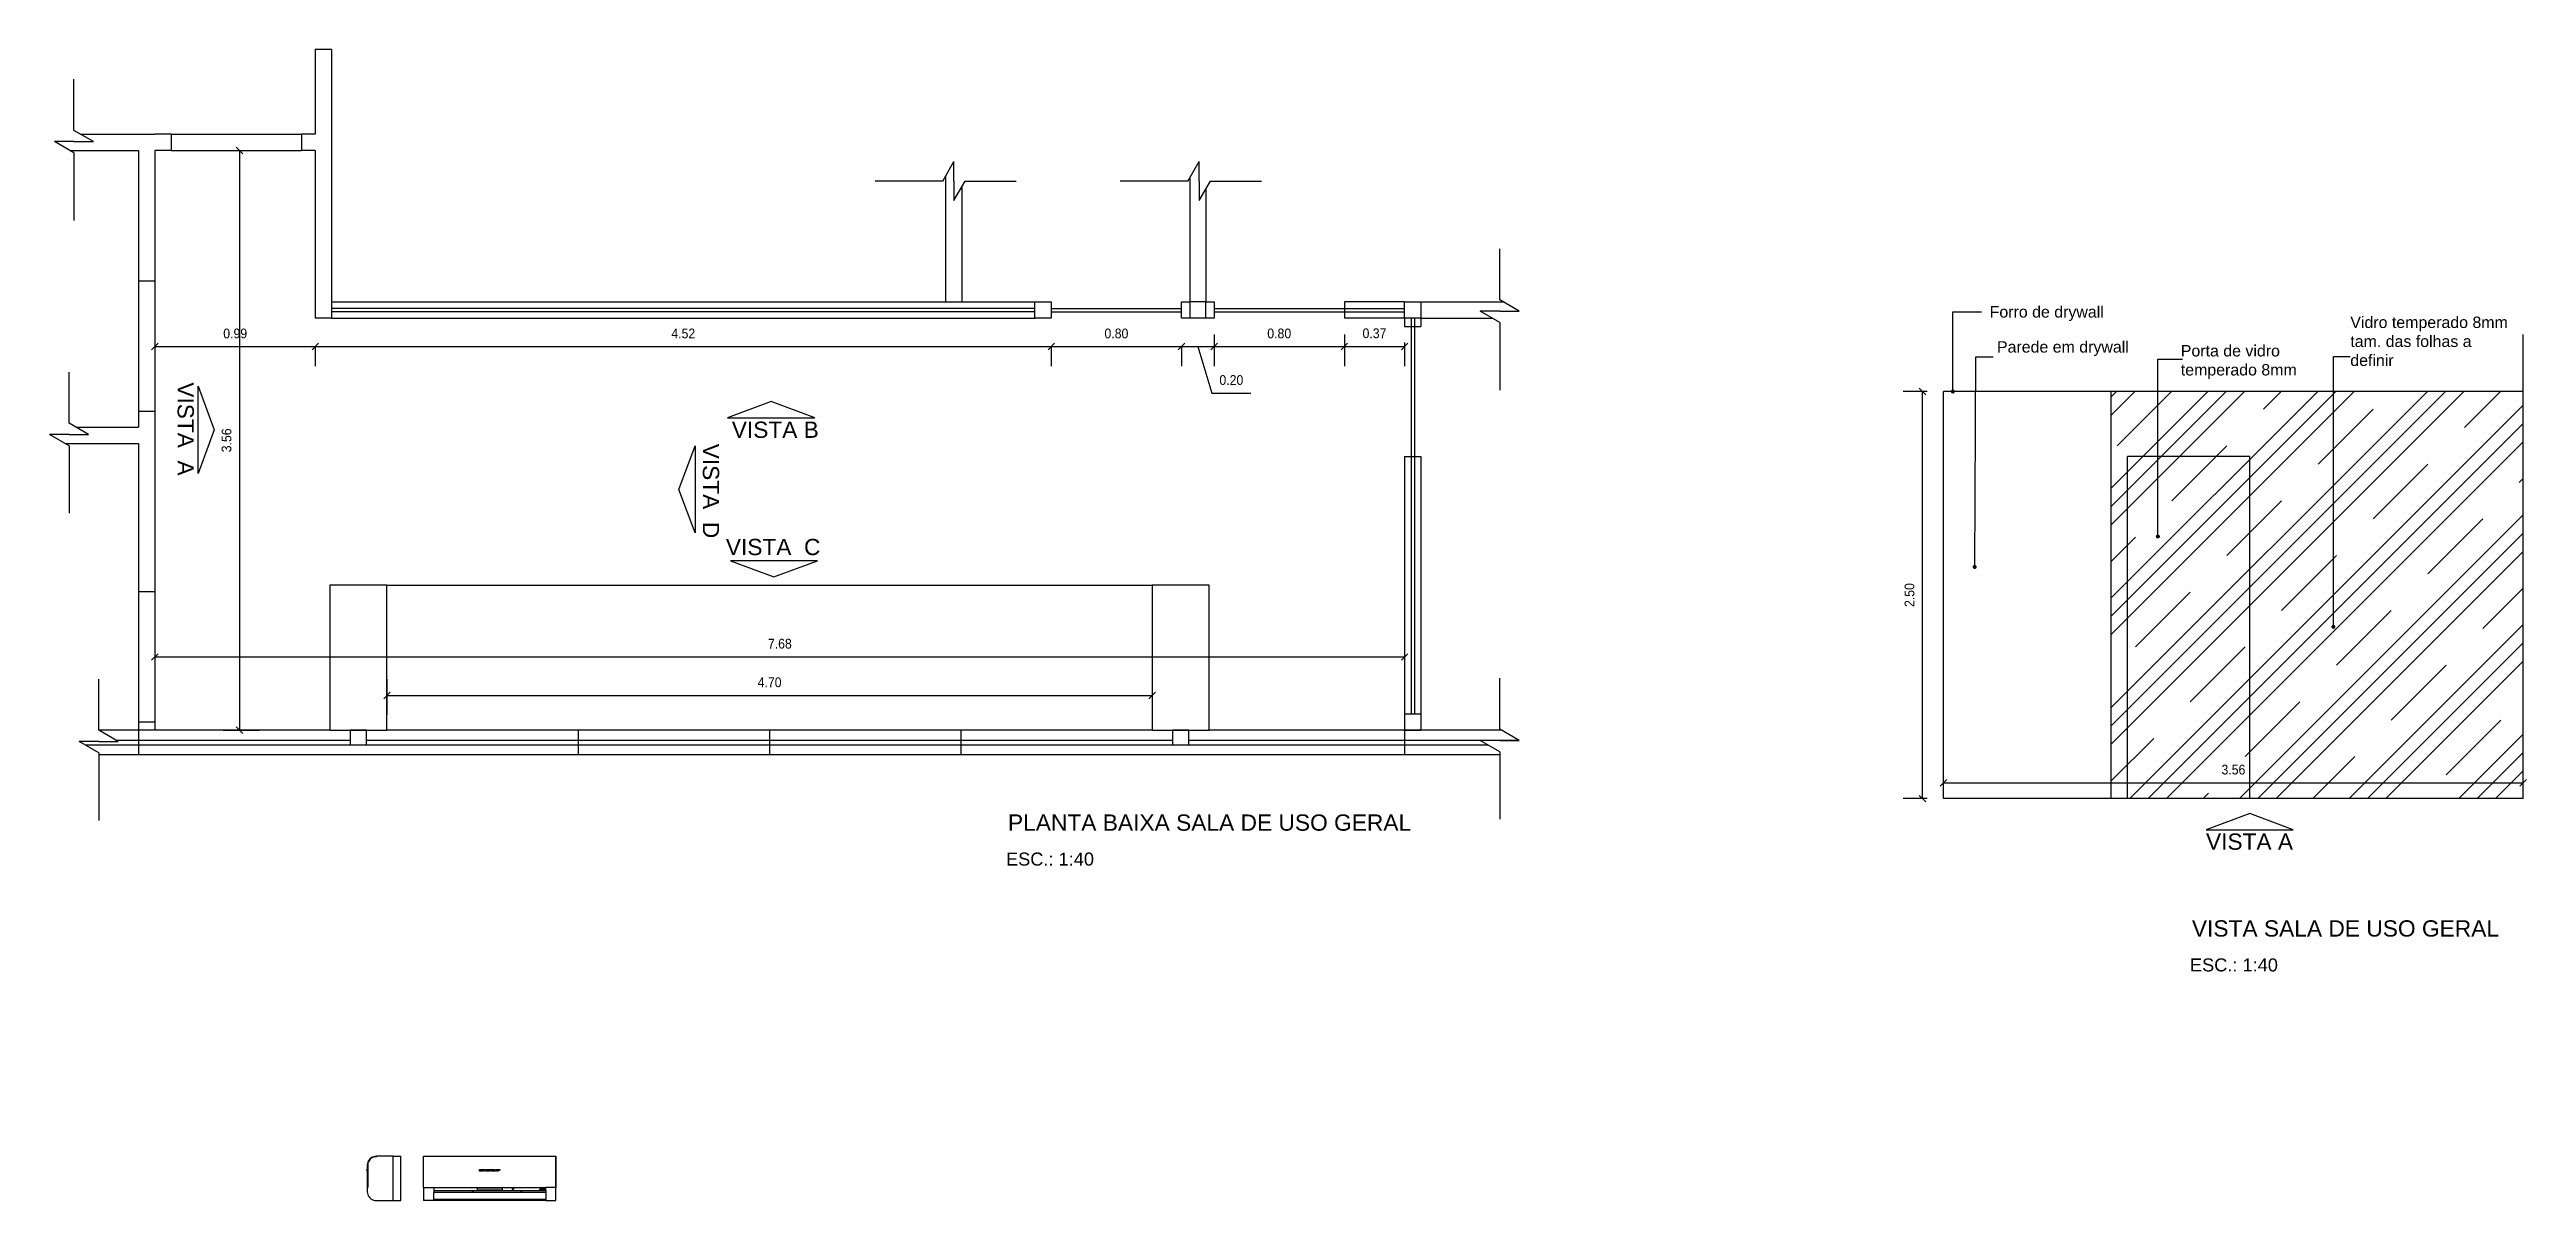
# Model space of a CAD drawing. Header units: millimetres. Extents: x 7034 to 7235, y -465 to -378.
# Drawn here: x 7084.59 to 7099.8, y -402.38 to -395.31 of the extents above; entities that cross this region are included whole.
import ezdxf

# ---------------------------------------------------------------- set-up
doc = ezdxf.new("R2010")
doc.units = ezdxf.units.MM
doc.header["$LTSCALE"] = 0.005
doc.linetypes.add('CONTINUO', pattern=[0])
doc.layers.get('0').update_dxf_attribs({"linetype": 'CONTINUO'})
doc.layers.get('DEFPOINTS').update_dxf_attribs({"linetype": 'CONTINUO', "lineweight": 15})
for name, color, linetype in [('- COTAS', 12, 'Continuous'), ('.DETALHES PRETO', 250, 'Continuous'), ('0-COTAS', 12, 'Continuous'), ('A-05', 5, 'Continuous'), ('ARQ-PEITORIAL', 4, 'Continuous'), ('ARQ-TEXTO', 3, 'Continuous'), ('ARQ_ALVENARIA', 6, 'Continuous'), ('ARQ_ESQUADRIA', 5, 'Continuous'), ('ARQ_TXT_AMBIENTE', 3, 'Continuous'), ('DETALHES', 4, 'Continuous'), ('JANELA', 10, 'Continuous'), ('LL_DETALHES PRETO', 250, 'Continuous'), ('NN_COTA', 1, 'Continuous'), ('NN_GESSO', 5, 'Continuous')]:
    doc.layers.add(name, color=color, linetype=linetype)
doc.layers.add('0-LAYOUT', color=250, linetype='Continuous', lineweight=25)
doc.layers.add('TEXTO', color=7, linetype='Continuous', lineweight=15)
doc.styles.add('50', font='ARIALN.TTF', dxfattribs={"height": 0.1})
doc.styles.add('ARQ', font='arial.ttf', dxfattribs={"width": 0.9})
doc.styles.add('R80-20', font='simplex.shx', dxfattribs={"height": 0.04})
doc.styles.get("Standard").update_dxf_attribs({"font": 'arial.ttf'})
doc.dimstyles.new('1-40', dxfattribs={"dimtxt": 0.06, "dimasz": 0.04, "dimexe": 0.1195, "dimexo": 0.1, "dimgap": 0.05, "dimtad": 1, "dimzin": 0, "dimdsep": 46, "dimtxsty": 'ARQ', "dimblk": 'OBLIQUE', "dimcen": 0.09, "dimclrd": 1, "dimclre": 1, "dimclrt": 7, "dimadec": 0, "dimazin": 0, "dimtm": 1e-09, "dimtfac": 1, "dimtofl": 0, "dimtmove": 0, "dimatfit": 3, "dimfxl": 0.1, "dimfxlon": 1, "dimtolj": 1, "dimtzin": 0, "dimlwd": -1, "dimlwe": -1, "dimarcsym": 0})
doc.dimstyles.new('50', dxfattribs={"dimscale": 0, "dimtxt": 0.1, "dimasz": 0.025, "dimexe": 0.05, "dimexo": 0.05, "dimgap": 0.01, "dimtad": 1, "dimdec": 0, "dimlfac": 100, "dimzin": 0, "dimdsep": 46, "dimtxsty": '50', "dimblk": 'DOT', "dimcen": 0.02, "dimclrd": 1, "dimclre": 1, "dimclrt": 7, "dimadec": 0, "dimazin": 0, "dimtfac": 1, "dimtdec": 0, "dimtofl": 0, "dimtmove": 2, "dimatfit": 2, "dimldrblk": 'DOT', "dimfxl": 0.05, "dimtolj": 1, "dimtzin": 0, "dimlwd": -1, "dimarcsym": 0})

msp = doc.modelspace()

# ---------------------------------------------------------------- texts
at = {"color": 1, "char_height": 0.09975, "width": 0.67765, "attachment_point": 1, "rotation": 270, "style": 'R80-20'}
for s, insert in [('\\pi0.0525;{\\fArial|b0|i0|c0|p34;VISTA  A}', (7085.476, -397.3)), ('\\pi0.05246;{\\fArial|b0|i0|c0|p34;VISTA  D}', (7088.702, -397.677))]:
    msp.add_mtext(s, dxfattribs=dict(at, insert=insert))
at = {"color": 1, "char_height": 0.09975, "width": 0.67765, "attachment_point": 1, "style": 'R80-20'}
for s, insert in [('{\\fArial|b0|i0|c0|p34;VISTA B}', (7088.78, -397.594)), ('\\pi0.05151;{\\fArial|b0|i0|c0|p34;VISTA  C}', (7088.692, -398.314)), ('\\pi0.07186;{\\fArial|b0|i0|c0|p34;VISTA A}', (7097.762, -400.123))]:
    msp.add_mtext(s, dxfattribs=dict(at, insert=insert))
at = {"layer": 'ARQ_TXT_AMBIENTE', "char_height": 0.07, "attachment_point": 1}
for s, width, gutter_width, heights, insert in [('Forro de drywall', 0.75461, 0, [0.288], (7096.505, -396.885)), ('Vidro temperado 8mm tam. das folhas a definir', 1.00855, 0, [0.332], (7098.72, -396.949)), ('Parede em drywall', 1.10448, 0.1, [0.399], (7096.55, -397.1)), ('Porta de vidro temperado 8mm', 0.75476, 0, [0.332], (7097.679, -397.124))]:
    msp.add_mtext_dynamic_manual_height_columns(s, width=width, gutter_width=gutter_width, heights=heights, dxfattribs=dict(at, insert=insert))
at = {"layer": 'TEXTO', "attachment_point": 1}
for s, insert, char_height in [('PLANTA BAIXA SALA DE USO GERAL', (7090.476, -400.006), 0.1), ('ESC.: 1:40', (7090.464, -400.24), 0.08), ('VISTA SALA DE USO GERAL', (7097.747, -400.656), 0.1), ('ESC.: 1:40', (7097.735, -400.89), 0.08)]:
    msp.add_mtext_dynamic_manual_height_columns(s, width=3.13121, gutter_width=12.5, heights=[0], dxfattribs=dict(at, insert=insert, char_height=char_height))

# ---------------------------------------------------------------- blocks, each defined once
blk = doc.blocks.new('seta')
at = {"layer": 'NN_COTA', "transparency": 33554549}
h = blk.add_hatch(dxfattribs=at)
h.set_pattern_fill('ANGLE', color=256)
h.set_pattern_definition([(0, (-0.006, 0.008), (0, 6.985), [5.08, -1.905]), (90, (-0.006, 0.008), (-6.985, 4e-16), [5.08, -1.905])])
h.paths.add_polyline_path([(17.271, -37.747), (17.539, -37.846), (17.806, -37.747)])
at = {"layer": 'NN_COTA'}
blk.add_lwpolyline([(17.271, -37.747), (17.806, -37.747), (17.539, -37.846), (17.271, -37.747)], dxfattribs=at)
blk = doc.blocks.new('_OBLIQUE')
at = {"color": 0, "linetype": 'ByBlock'}
blk.add_line((-0.5, -0.5), (0.5, 0.5), dxfattribs=at)
blk = doc.blocks.new('*D93')
at = {"layer": '- COTAS', "color": 1, "transparency": 16777216}
for p, q in [((7085.657, -395.929), (7085.877, -395.929)), ((7085.757, -395.929), (7085.757, -399.489)), ((7085.657, -399.489), (7085.877, -399.489))]:
    blk.add_line(p, q, dxfattribs=at)
at = {"layer": 'DEFPOINTS', "color": 0, "transparency": 16777216}
for p in [(7085.237, -395.929), (7085.237, -399.489), (7085.757, -399.489)]:
    blk.add_point(p, dxfattribs=at)
at = {"layer": '- COTAS', "color": 1, "transparency": 16777216, "xscale": 0.04, "yscale": 0.04, "zscale": 0.04}
for p, rotation in [((7085.757, -395.929), 90), ((7085.757, -399.489), 270)]:
    blk.add_blockref('_OBLIQUE', p, dxfattribs=dict(at, rotation=rotation))
at = {"layer": '- COTAS', "color": 7, "transparency": 16777216, "insert": (7085.677, -397.709), "char_height": 0.06, "attachment_point": 5, "rotation": 90, "style": 'ARQ'}
blk.add_mtext('\\A1;3.56', dxfattribs=at)
blk = doc.blocks.new('*D94')
at = {"layer": '- COTAS', "color": 1, "transparency": 16777216}
for p, q in [((7085.237, -398.939), (7085.237, -399.158)), ((7092.912, -398.939), (7092.912, -399.158)), ((7085.237, -399.039), (7092.912, -399.039))]:
    blk.add_line(p, q, dxfattribs=at)
at = {"layer": 'DEFPOINTS', "color": 0, "transparency": 16777216}
for p in [(7085.237, -398.639), (7092.912, -398.599), (7092.912, -399.039)]:
    blk.add_point(p, dxfattribs=at)
at = {"layer": '- COTAS', "color": 1, "transparency": 16777216, "xscale": 0.04, "yscale": 0.04, "zscale": 0.04, "rotation": 180}
blk.add_blockref('_OBLIQUE', (7085.237, -399.039), dxfattribs=at)
at = {"layer": '- COTAS', "color": 1, "transparency": 16777216, "xscale": 0.04, "yscale": 0.04, "zscale": 0.04}
blk.add_blockref('_OBLIQUE', (7092.912, -399.039), dxfattribs=at)
at = {"layer": '- COTAS', "color": 7, "transparency": 16777216, "insert": (7089.075, -398.958), "char_height": 0.06, "attachment_point": 5, "style": 'ARQ'}
blk.add_mtext('\\A1;7.68', dxfattribs=at)
blk = doc.blocks.new('*D96')
at = {"layer": '- COTAS', "color": 1, "transparency": 16777216}
for p, q in [((7086.662, -399.176), (7086.662, -399.395)), ((7086.662, -399.276), (7091.362, -399.276)), ((7091.362, -399.176), (7091.362, -399.395))]:
    blk.add_line(p, q, dxfattribs=at)
at = {"layer": 'DEFPOINTS', "color": 0, "transparency": 16777216}
for p in [(7086.662, -399.044), (7091.362, -399.044), (7091.362, -399.276)]:
    blk.add_point(p, dxfattribs=at)
at = {"layer": '- COTAS', "color": 1, "transparency": 16777216, "xscale": 0.04, "yscale": 0.04, "zscale": 0.04, "rotation": 180}
blk.add_blockref('_OBLIQUE', (7086.662, -399.276), dxfattribs=at)
at = {"layer": '- COTAS', "color": 1, "transparency": 16777216, "xscale": 0.04, "yscale": 0.04, "zscale": 0.04}
blk.add_blockref('_OBLIQUE', (7091.362, -399.276), dxfattribs=at)
at = {"layer": '- COTAS', "color": 7, "transparency": 16777216, "insert": (7089.012, -399.195), "char_height": 0.06, "attachment_point": 5, "style": 'ARQ'}
blk.add_mtext('\\A1;4.70', dxfattribs=at)
blk = doc.blocks.new('*D157')
at = {"layer": '- COTAS', "color": 1, "transparency": 16777216}
for p, q in [((7085.237, -397.133), (7085.237, -397.253)), ((7085.237, -397.133), (7086.222, -397.133)), ((7086.222, -397.133), (7086.222, -397.253))]:
    blk.add_line(p, q, dxfattribs=at)
at = {"layer": 'DEFPOINTS', "color": 0, "transparency": 16777216}
for p in [(7085.237, -397.129), (7086.222, -397.129), (7086.222, -397.133)]:
    blk.add_point(p, dxfattribs=at)
at = {"layer": '- COTAS', "color": 1, "transparency": 16777216, "xscale": 0.04, "yscale": 0.04, "zscale": 0.04, "rotation": 180}
blk.add_blockref('_OBLIQUE', (7085.237, -397.133), dxfattribs=at)
at = {"layer": '- COTAS', "color": 1, "transparency": 16777216, "xscale": 0.04, "yscale": 0.04, "zscale": 0.04}
blk.add_blockref('_OBLIQUE', (7086.222, -397.133), dxfattribs=at)
at = {"layer": '- COTAS', "color": 7, "transparency": 16777216, "insert": (7085.73, -397.053), "char_height": 0.06, "attachment_point": 5, "style": 'ARQ'}
blk.add_mtext('\\A1;0.99', dxfattribs=at)
blk = doc.blocks.new('*D158')
at = {"layer": '- COTAS', "color": 1, "transparency": 16777216}
for p, q in [((7086.222, -397.133), (7086.222, -397.253)), ((7086.222, -397.133), (7090.742, -397.133)), ((7090.742, -397.133), (7090.742, -397.253))]:
    blk.add_line(p, q, dxfattribs=at)
at = {"layer": 'DEFPOINTS', "color": 0, "transparency": 16777216}
for p in [(7086.222, -397.129), (7090.742, -397.133), (7090.742, -397.133)]:
    blk.add_point(p, dxfattribs=at)
at = {"layer": '- COTAS', "color": 1, "transparency": 16777216, "xscale": 0.04, "yscale": 0.04, "zscale": 0.04, "rotation": 180}
blk.add_blockref('_OBLIQUE', (7086.222, -397.133), dxfattribs=at)
at = {"layer": '- COTAS', "color": 1, "transparency": 16777216, "xscale": 0.04, "yscale": 0.04, "zscale": 0.04}
blk.add_blockref('_OBLIQUE', (7090.742, -397.133), dxfattribs=at)
at = {"layer": '- COTAS', "color": 7, "transparency": 16777216, "insert": (7088.482, -397.053), "char_height": 0.06, "attachment_point": 5, "style": 'ARQ'}
blk.add_mtext('\\A1;4.52', dxfattribs=at)
blk = doc.blocks.new('*D159')
at = {"layer": '- COTAS', "color": 1, "transparency": 16777216}
for p, q in [((7090.742, -397.133), (7090.742, -397.253)), ((7090.742, -397.133), (7091.542, -397.133)), ((7091.542, -397.133), (7091.542, -397.253))]:
    blk.add_line(p, q, dxfattribs=at)
at = {"layer": 'DEFPOINTS', "color": 0, "transparency": 16777216}
for p in [(7090.742, -397.133), (7091.542, -397.133), (7091.542, -397.133)]:
    blk.add_point(p, dxfattribs=at)
at = {"layer": '- COTAS', "color": 1, "transparency": 16777216, "xscale": 0.04, "yscale": 0.04, "zscale": 0.04, "rotation": 180}
blk.add_blockref('_OBLIQUE', (7090.742, -397.133), dxfattribs=at)
at = {"layer": '- COTAS', "color": 1, "transparency": 16777216, "xscale": 0.04, "yscale": 0.04, "zscale": 0.04}
blk.add_blockref('_OBLIQUE', (7091.542, -397.133), dxfattribs=at)
at = {"layer": '- COTAS', "color": 7, "transparency": 16777216, "insert": (7091.142, -397.053), "char_height": 0.06, "attachment_point": 5, "style": 'ARQ'}
blk.add_mtext('\\A1;0.80', dxfattribs=at)
blk = doc.blocks.new('*D160')
at = {"layer": '- COTAS', "color": 1, "transparency": 16777216}
for p, q in [((7091.542, -397.133), (7091.542, -397.253)), ((7091.542, -397.133), (7091.742, -397.133)), ((7091.642, -397.133), (7091.728, -397.42)), ((7091.742, -397.059), (7091.742, -397.253)), ((7091.728, -397.42), (7091.968, -397.42))]:
    blk.add_line(p, q, dxfattribs=at)
at = {"layer": 'DEFPOINTS', "color": 0, "transparency": 16777216}
for p in [(7091.742, -396.959), (7091.542, -397.133), (7091.742, -397.133)]:
    blk.add_point(p, dxfattribs=at)
at = {"layer": '- COTAS', "color": 1, "transparency": 16777216, "xscale": 0.04, "yscale": 0.04, "zscale": 0.04, "rotation": 180}
blk.add_blockref('_OBLIQUE', (7091.542, -397.133), dxfattribs=at)
at = {"layer": '- COTAS', "color": 1, "transparency": 16777216, "xscale": 0.04, "yscale": 0.04, "zscale": 0.04}
blk.add_blockref('_OBLIQUE', (7091.742, -397.133), dxfattribs=at)
at = {"layer": '- COTAS', "color": 7, "transparency": 16777216, "insert": (7091.848, -397.339), "char_height": 0.06, "attachment_point": 5, "style": 'ARQ'}
blk.add_mtext('\\A1;0.20', dxfattribs=at)
blk = doc.blocks.new('*D161')
at = {"layer": '- COTAS', "color": 1, "transparency": 16777216}
for p, q in [((7091.742, -397.059), (7091.742, -397.253)), ((7091.742, -397.133), (7092.542, -397.133)), ((7092.542, -397.059), (7092.542, -397.253))]:
    blk.add_line(p, q, dxfattribs=at)
at = {"layer": 'DEFPOINTS', "color": 0, "transparency": 16777216}
for p in [(7091.742, -396.959), (7092.542, -396.959), (7092.542, -397.133)]:
    blk.add_point(p, dxfattribs=at)
at = {"layer": '- COTAS', "color": 1, "transparency": 16777216, "xscale": 0.04, "yscale": 0.04, "zscale": 0.04, "rotation": 180}
blk.add_blockref('_OBLIQUE', (7091.742, -397.133), dxfattribs=at)
at = {"layer": '- COTAS', "color": 1, "transparency": 16777216, "xscale": 0.04, "yscale": 0.04, "zscale": 0.04}
blk.add_blockref('_OBLIQUE', (7092.542, -397.133), dxfattribs=at)
at = {"layer": '- COTAS', "color": 7, "transparency": 16777216, "insert": (7092.142, -397.053), "char_height": 0.06, "attachment_point": 5, "style": 'ARQ'}
blk.add_mtext('\\A1;0.80', dxfattribs=at)
blk = doc.blocks.new('*D162')
at = {"layer": '- COTAS', "color": 1, "transparency": 16777216}
for p, q in [((7092.542, -397.059), (7092.542, -397.253)), ((7092.542, -397.133), (7092.912, -397.133)), ((7092.912, -397.109), (7092.912, -397.253))]:
    blk.add_line(p, q, dxfattribs=at)
at = {"layer": 'DEFPOINTS', "color": 0, "transparency": 16777216}
for p in [(7092.542, -396.959), (7092.912, -397.009), (7092.912, -397.133)]:
    blk.add_point(p, dxfattribs=at)
at = {"layer": '- COTAS', "color": 1, "transparency": 16777216, "xscale": 0.04, "yscale": 0.04, "zscale": 0.04, "rotation": 180}
blk.add_blockref('_OBLIQUE', (7092.542, -397.133), dxfattribs=at)
at = {"layer": '- COTAS', "color": 1, "transparency": 16777216, "xscale": 0.04, "yscale": 0.04, "zscale": 0.04}
blk.add_blockref('_OBLIQUE', (7092.912, -397.133), dxfattribs=at)
at = {"layer": '- COTAS', "color": 7, "transparency": 16777216, "insert": (7092.727, -397.052), "char_height": 0.06, "attachment_point": 5, "style": 'ARQ'}
blk.add_mtext('\\A1;0.37', dxfattribs=at)
blk = doc.blocks.new('_DOT')
at = {"color": 0, "linetype": 'ByBlock'}
blk.add_line((-0.5, 0), (-1, 0), dxfattribs=at)
at = {"color": 0, "linetype": 'ByBlock', "const_width": 0.5}
blk.add_lwpolyline([(-0.25, 0, 1), (0.25, 0, 1)], format="xyb", close=True, dxfattribs=at)
blk = doc.blocks.new('DOT')
at = {"layer": 'ARQ-TEXTO', "color": 0, "linetype": 'ByBlock'}
blk.add_line((-0.5, 0), (-1, 0), dxfattribs=at)
at = {"layer": 'ARQ-TEXTO', "color": 0, "linetype": 'ByBlock', "const_width": 0.5}
blk.add_lwpolyline([(-0.25, 0, 1), (0.25, 0, 1)], format="xyb", close=True, dxfattribs=at)
blk = doc.blocks.new('*D30')
at = {"layer": 'ARQ_ALVENARIA', "color": 1, "transparency": 16777216}
for p, q in [((7096.122, -397.409), (7095.974, -397.409)), ((7096.093, -399.909), (7096.093, -397.409)), ((7096.122, -399.909), (7095.974, -399.909))]:
    blk.add_line(p, q, dxfattribs=at)
at = {"layer": 'DEFPOINTS', "color": 0, "transparency": 16777216}
for p in [(7096.093, -397.409), (7096.222, -397.409), (7096.222, -399.909)]:
    blk.add_point(p, dxfattribs=at)
at = {"layer": 'ARQ_ALVENARIA', "color": 1, "transparency": 16777216, "xscale": 0.04, "yscale": 0.04, "zscale": 0.04}
for p, rotation in [((7096.093, -397.409), 90), ((7096.093, -399.909), 270)]:
    blk.add_blockref('_OBLIQUE', p, dxfattribs=dict(at, rotation=rotation))
at = {"layer": 'ARQ_ALVENARIA', "color": 7, "transparency": 16777216, "insert": (7096.013, -398.659), "char_height": 0.06, "attachment_point": 5, "rotation": 90, "style": 'ARQ'}
blk.add_mtext('\\A1;2.50', dxfattribs=at)
blk = doc.blocks.new('*D92')
at = {"layer": '- COTAS', "color": 1, "transparency": 16777216}
for p, q in [((7096.222, -399.812), (7096.222, -399.692)), ((7099.782, -399.812), (7099.782, -399.692)), ((7096.222, -399.812), (7099.782, -399.812))]:
    blk.add_line(p, q, dxfattribs=at)
at = {"layer": 'DEFPOINTS', "color": 0, "transparency": 16777216}
for p in [(7096.222, -399.909), (7099.782, -399.812), (7099.782, -399.909)]:
    blk.add_point(p, dxfattribs=at)
at = {"layer": '- COTAS', "color": 1, "transparency": 16777216, "xscale": 0.04, "yscale": 0.04, "zscale": 0.04, "rotation": 180}
blk.add_blockref('_OBLIQUE', (7096.222, -399.812), dxfattribs=at)
at = {"layer": '- COTAS', "color": 1, "transparency": 16777216, "xscale": 0.04, "yscale": 0.04, "zscale": 0.04}
blk.add_blockref('_OBLIQUE', (7099.782, -399.812), dxfattribs=at)
at = {"layer": '- COTAS', "color": 7, "transparency": 16777216, "insert": (7098.002, -399.731), "char_height": 0.06, "attachment_point": 5, "style": 'ARQ'}
blk.add_mtext('\\A1;3.56', dxfattribs=at)

# ---------------------------------------------------------------- dimensions: what is measured, and where the dimension line sits
at = {"layer": '- COTAS'}
dim = msp.add_linear_dim(base=(7085.757, -399.489), p1=(7085.237, -395.929), p2=(7085.237, -399.489), angle=90, dimstyle='1-40', dxfattribs=at)
dim.commit()
dim.dimension.update_dxf_attribs({"geometry": '*D93', "text_midpoint": (7085.677, -397.709)})
for base, p1, p2, picture, middle in [((7086.222491355, -397.133148832), (7085.237491355, -397.129377136), (7086.222491355, -397.129377136), '*D157', (7085.729991355, -397.052514453)), ((7091.542, -397.133), (7090.742, -397.133), (7091.542, -397.133), '*D159', (7091.142, -397.053)), ((7092.912491355, -399.038623797), (7085.237491355, -398.639377136), (7092.912491355, -398.599377136), '*D94', (7089.074991355, -398.957989417)), ((7091.362, -399.276), (7086.662, -399.044), (7091.362, -399.044), '*D96', (7089.012, -399.195)), ((7099.782, -399.812), (7096.222, -399.909), (7099.782, -399.909), '*D92', (7098.002, -399.731))]:
    dim = msp.add_linear_dim(base=base, p1=p1, p2=p2, dimstyle='1-40', dxfattribs=at)
    dim.commit()
    dim.dimension.update_dxf_attribs({"geometry": picture, "text_midpoint": middle})
for base, p1, p2, picture, middle in [((7090.742, -397.133), (7086.222, -397.129), (7090.742, -397.133), '*D158', (7088.482, -397.053)), ((7091.742, -397.133), (7091.542, -397.133), (7091.742, -396.959), '*D160', (7091.778, -397.339)), ((7092.542, -397.133), (7091.742, -396.959), (7092.542, -396.959), '*D161', (7092.142, -397.053)), ((7092.912, -397.133), (7092.542, -396.959), (7092.912, -397.009), '*D162', (7092.727, -397.052))]:
    dim = msp.add_linear_dim(base=base, p1=p1, p2=p2, dimstyle='1-40', override={"dimtmove": 1}, dxfattribs=at)
    dim.commit()
    dim.dimension.update_dxf_attribs({"geometry": picture, "text_midpoint": middle})
at = {"layer": 'ARQ_ALVENARIA'}
dim = msp.add_linear_dim(base=(7096.093, -397.409), p1=(7096.222, -399.909), p2=(7096.222, -397.409), angle=90, dimstyle='1-40', dxfattribs=at)
dim.commit()
dim.dimension.update_dxf_attribs({"geometry": '*D30', "text_midpoint": (7096.013, -398.659)})

# ---------------------------------------------------------------- hatches: boundary and pattern name
at = {"layer": '.DETALHES PRETO'}
h = msp.add_hatch(dxfattribs=at)
h.set_pattern_fill('CLAY', color=256, scale=0.1, angle=45, style=0)
h.set_pattern_definition([(45, (-4.1868, -3.3975), (-0.336759605, 0.336759605), []), (45, (-4.2429, -3.34135), (-0.336759605, 0.336759605), []), (45, (-4.29905, -3.28522), (-0.336759605, 0.336759605), []), (45, (-4.4113, -3.17297), (-0.336759605, 0.336759605), [0.47625, -0.3175])])
h.paths.add_polyline_path([(7098.102, -397.809), (7097.352, -397.809), (7097.352, -399.909), (7097.252, -399.909), (7097.252, -397.409), (7099.782, -397.409), (7099.782, -399.909), (7098.102, -399.909)])
h.paths.add_polyline_path([(7097.352, -397.809), (7098.102, -397.809), (7098.102, -399.909), (7097.352, -399.909)], flags=17)

# ---------------------------------------------------------------- linework, layer by layer
at = {"layer": '0-LAYOUT', "linetype": 'ByBlock'}
for p, q in [((7085.337, -395.829), (7086.137, -395.829)), ((7085.337, -395.929), (7086.137, -395.929)), ((7085.137, -396.734), (7085.137, -397.529)), ((7085.237, -396.729), (7085.237, -397.529)), ((7085.137, -398.644), (7085.137, -399.439)), ((7085.237, -398.639), (7085.237, -399.439)), ((7086.662, -398.599), (7091.362, -398.599))]:
    msp.add_line(p, q, dxfattribs=at)
at = {"layer": 'A-05'}
for points in [[(7086.662, -399.489), (7086.662, -398.599), (7086.312, -398.599), (7086.312, -399.489)], [(7091.712, -399.489), (7091.712, -398.599), (7091.362, -398.599), (7091.362, -399.489)]]:
    msp.add_lwpolyline(points, close=True, dxfattribs=at)
at = {"layer": 'ARQ-PEITORIAL'}
for p, q in [((7086.222, -395.309), (7086.222, -395.829)), ((7086.322, -395.309), (7086.222, -395.309)), ((7086.322, -395.309), (7086.322, -396.959)), ((7084.74, -395.806), (7084.74, -395.492)), ((7084.86, -395.875), (7084.74, -395.806)), ((7084.74, -395.875), (7084.62, -395.875)), ((7084.74, -395.944), (7084.62, -395.875)), ((7084.714, -395.929), (7085.137, -395.929)), ((7084.74, -395.875), (7084.86, -395.875)), ((7084.74, -395.944), (7084.74, -396.359)), ((7084.781, -395.829), (7085.237, -395.829)), ((7085.137, -395.929), (7085.137, -396.729)), ((7085.237, -395.929), (7085.237, -396.729)), ((7085.337, -395.929), (7085.237, -395.929)), ((7085.337, -395.829), (7085.337, -395.929)), ((7086.222, -395.829), (7086.137, -395.829)), ((7086.137, -395.829), (7086.137, -395.929)), ((7086.222, -395.929), (7086.222, -396.959)), ((7090.075, -396.117), (7089.66, -396.117)), ((7090.075, -396.117), (7090.144, -395.997)), ((7090.092, -396.086), (7090.092, -396.859)), ((7090.144, -396.117), (7090.144, -395.997)), ((7090.144, -396.117), (7090.144, -396.237)), ((7090.144, -396.237), (7090.213, -396.117)), ((7090.213, -396.117), (7090.527, -396.117)), ((7091.581, -396.117), (7091.166, -396.117)), ((7091.581, -396.117), (7091.65, -395.997)), ((7091.592, -396.097), (7091.592, -396.859)), ((7091.65, -396.117), (7091.65, -395.997)), ((7091.65, -396.117), (7091.65, -396.237)), ((7091.65, -396.237), (7091.719, -396.117)), ((7091.719, -396.117), (7092.033, -396.117)), ((7090.192, -396.153), (7090.192, -396.859)), ((7091.692, -396.163), (7091.692, -396.859)), ((7093.496, -396.847), (7093.496, -396.533)), ((7085.137, -396.729), (7085.237, -396.729)), ((7093.015, -396.859), (7093.518, -396.859)), ((7093.616, -396.916), (7093.496, -396.847)), ((7086.322, -396.959), (7086.222, -396.959)), ((7093.012, -396.959), (7093.451, -396.959)), ((7093.496, -396.916), (7093.376, -396.916)), ((7093.496, -396.985), (7093.376, -396.916)), ((7093.496, -396.916), (7093.616, -396.916)), ((7093.496, -396.985), (7093.496, -397.4)), ((7084.71, -397.604), (7084.71, -397.29)), ((7084.83, -397.673), (7084.71, -397.604)), ((7084.754, -397.629), (7085.137, -397.629)), ((7085.137, -397.529), (7085.137, -397.629)), ((7084.71, -397.673), (7084.59, -397.673)), ((7084.71, -397.743), (7084.59, -397.673)), ((7084.687, -397.729), (7085.137, -397.729)), ((7084.71, -397.673), (7084.83, -397.673)), ((7084.71, -397.743), (7084.71, -398.157)), ((7085.137, -397.729), (7085.137, -398.639)), ((7085.237, -398.639), (7085.137, -398.639)), ((7084.892, -399.489), (7084.892, -399.176)), ((7093.496, -399.483), (7093.496, -399.169)), ((7085.237, -399.439), (7085.137, -399.439)), ((7085.137, -399.439), (7085.137, -399.489)), ((7085.237, -399.439), (7085.237, -399.489)), ((7092.912, -399.389), (7093.012, -399.389)), ((7092.912, -399.389), (7092.912, -399.489)), ((7093.012, -399.389), (7093.012, -399.489)), ((7084.892, -399.559), (7084.772, -399.559)), ((7084.892, -399.628), (7084.772, -399.559)), ((7085.012, -399.559), (7084.892, -399.489)), ((7084.892, -399.559), (7085.012, -399.559)), ((7085.137, -399.489), (7085.137, -399.489)), ((7092.912, -399.489), (7093.012, -399.489)), ((7093.496, -399.552), (7093.376, -399.552)), ((7093.496, -399.621), (7093.376, -399.552)), ((7093.616, -399.552), (7093.496, -399.483)), ((7093.496, -399.552), (7093.616, -399.552)), ((7084.892, -399.628), (7084.892, -400.043)), ((7093.496, -399.621), (7093.496, -400.036))]:
    msp.add_line(p, q, dxfattribs=at)
for points in [[(7085.337, -395.829), (7085.237, -395.829)], [(7086.222, -395.929), (7086.222, -395.929), (7086.137, -395.929)], [(7085.137, -397.529), (7085.237, -397.529), (7085.237, -397.779), (7085.237, -398.639)]]:
    msp.add_lwpolyline(points, dxfattribs=at)
at = {"layer": 'ARQ_ALVENARIA'}
for p, q in [((7099.782, -399.909), (7099.782, -397.059)), ((7096.222, -399.909), (7096.222, -397.409)), ((7097.252, -399.909), (7096.222, -399.909)), ((7099.782, -399.909), (7097.252, -399.909))]:
    msp.add_line(p, q, dxfattribs=at)
at = {"layer": 'ARQ_ESQUADRIA'}
for p, q in [((7090.642, -396.899), (7086.322, -396.899)), ((7090.642, -396.919), (7086.322, -396.919)), ((7090.742, -396.899), (7091.542, -396.899)), ((7090.742, -396.919), (7091.542, -396.919)), ((7091.742, -396.899), (7092.542, -396.899)), ((7091.742, -396.919), (7092.542, -396.919)), ((7092.542, -396.899), (7092.912, -396.899)), ((7092.542, -396.919), (7092.912, -396.919)), ((7092.952, -396.959), (7092.952, -397.009)), ((7092.952, -397.009), (7092.952, -397.809)), ((7092.972, -396.959), (7092.972, -397.009)), ((7092.972, -397.009), (7092.972, -397.809)), ((7097.252, -399.909), (7097.252, -397.409)), ((7092.952, -397.809), (7092.952, -399.389)), ((7092.972, -397.809), (7092.972, -399.389)), ((7084.808, -399.579), (7086.437, -399.579)), ((7084.996, -399.549), (7086.437, -399.549)), ((7085.137, -399.489), (7085.137, -399.639)), ((7086.537, -399.549), (7091.487, -399.549)), ((7086.537, -399.579), (7091.487, -399.579)), ((7087.837, -399.489), (7087.837, -399.639)), ((7089.012, -399.489), (7089.012, -399.639)), ((7090.187, -399.489), (7090.187, -399.639)), ((7091.587, -399.549), (7093.612, -399.549)), ((7091.587, -399.579), (7093.423, -399.579)), ((7092.912, -399.489), (7092.912, -399.639))]:
    msp.add_line(p, q, dxfattribs=at)
for points in [[(7086.437, -399.489), (7086.437, -399.579), (7086.537, -399.579), (7086.537, -399.489)], [(7091.487, -399.489), (7091.487, -399.579), (7091.587, -399.579), (7091.587, -399.489)]]:
    msp.add_lwpolyline(points, close=True, dxfattribs=at)
for p in [(7087.837, -399.489), (7089.012, -399.489), (7090.187, -399.489)]:
    msp.add_point(p, dxfattribs=at)
at = {"layer": 'DETALHES'}
msp.add_line((7099.782, -397.409), (7096.222, -397.409), dxfattribs=at)
at = {"layer": 'JANELA'}
for p, q in [((7086.322, -396.859), (7090.646, -396.859)), ((7091.692, -396.859), (7091.592, -396.859)), ((7092.542, -396.859), (7092.542, -396.959)), ((7092.912, -396.859), (7092.542, -396.859)), ((7086.322, -396.959), (7090.642, -396.959)), ((7091.692, -396.959), (7091.592, -396.959)), ((7092.912, -396.959), (7092.542, -396.959)), ((7092.912, -396.959), (7092.912, -397.009)), ((7092.912, -397.009), (7093.012, -397.009)), ((7093.012, -396.959), (7093.012, -397.009)), ((7092.912, -397.809), (7092.912, -399.389)), ((7092.912, -397.809), (7093.012, -397.809)), ((7093.012, -397.809), (7093.012, -399.389)), ((7086.312, -399.489), (7084.892, -399.489)), ((7091.362, -399.489), (7086.662, -399.489)), ((7093.508, -399.489), (7091.712, -399.489)), ((7093.496, -399.639), (7084.892, -399.639))]:
    msp.add_line(p, q, dxfattribs=at)
for points in [[(7090.742, -396.959), (7090.642, -396.959), (7090.642, -396.859), (7090.742, -396.859)], [(7091.542, -396.859), (7091.592, -396.859), (7091.592, -396.959), (7091.542, -396.959)], [(7091.692, -396.859), (7091.742, -396.859), (7091.742, -396.959), (7091.692, -396.959)], [(7093.012, -396.959), (7092.912, -396.959), (7092.912, -396.859), (7093.012, -396.859)]]:
    msp.add_lwpolyline(points, close=True, dxfattribs=at)
at = {"layer": 'LL_DETALHES PRETO'}
for p, q in [((7098.102, -397.809), (7097.352, -397.809)), ((7097.352, -399.909), (7097.352, -397.809)), ((7098.102, -399.909), (7098.102, -397.809)), ((7086.541, -402.186), (7086.539, -402.186)), ((7086.539, -402.19), (7086.539, -402.186)), ((7086.539, -402.19), (7086.539, -402.19)), ((7086.539, -402.19), (7086.539, -402.196)), ((7086.539, -402.196), (7086.541, -402.196)), ((7086.542, -402.149), (7086.541, -402.157)), ((7086.541, -402.157), (7086.541, -402.186)), ((7086.541, -402.186), (7086.541, -402.196)), ((7086.541, -402.196), (7086.541, -402.296)), ((7086.544, -402.141), (7086.542, -402.149)), ((7086.547, -402.134), (7086.544, -402.141)), ((7086.545, -402.15), (7086.544, -402.157)), ((7086.544, -402.157), (7086.544, -402.296)), ((7086.546, -402.142), (7086.545, -402.15)), ((7086.55, -402.135), (7086.546, -402.142)), ((7086.552, -402.127), (7086.547, -402.134)), ((7086.554, -402.128), (7086.55, -402.135)), ((7086.557, -402.121), (7086.552, -402.127)), ((7086.559, -402.122), (7086.554, -402.128)), ((7086.564, -402.115), (7086.557, -402.121)), ((7086.566, -402.117), (7086.559, -402.122)), ((7086.571, -402.111), (7086.564, -402.115)), ((7086.573, -402.113), (7086.566, -402.117)), ((7086.579, -402.108), (7086.571, -402.111)), ((7086.58, -402.11), (7086.573, -402.113)), ((7086.588, -402.106), (7086.579, -402.108)), ((7086.588, -402.109), (7086.58, -402.11)), ((7086.597, -402.105), (7086.588, -402.106)), ((7086.597, -402.108), (7086.588, -402.109)), ((7086.701, -402.105), (7086.597, -402.105)), ((7086.597, -402.105), (7086.597, -402.108)), ((7086.701, -402.376), (7086.701, -402.105)), ((7086.701, -402.105), (7086.747, -402.105)), ((7086.747, -402.376), (7086.747, -402.105)), ((7086.887, -402.105), (7086.887, -402.108)), ((7086.887, -402.105), (7086.887, -402.105)), ((7086.887, -402.108), (7086.887, -402.105)), ((7086.887, -402.105), (7087.7, -402.105)), ((7086.887, -402.108), (7086.887, -402.108)), ((7086.887, -402.296), (7086.887, -402.108)), ((7086.887, -402.296), (7086.887, -402.108)), ((7087.231, -402.196), (7087.231, -402.186)), ((7087.231, -402.186), (7087.243, -402.186)), ((7087.243, -402.196), (7087.231, -402.196)), ((7087.235, -402.188), (7087.235, -402.19)), ((7087.241, -402.188), (7087.235, -402.188)), ((7087.235, -402.19), (7087.241, -402.19)), ((7087.235, -402.192), (7087.235, -402.194)), ((7087.241, -402.192), (7087.235, -402.192)), ((7087.235, -402.194), (7087.241, -402.194)), ((7087.241, -402.188), (7087.241, -402.188)), ((7087.241, -402.188), (7087.241, -402.188)), ((7087.241, -402.188), (7087.241, -402.188)), ((7087.241, -402.188), (7087.241, -402.188)), ((7087.241, -402.188), (7087.241, -402.188)), ((7087.241, -402.188), (7087.241, -402.188)), ((7087.241, -402.188), (7087.241, -402.188)), ((7087.241, -402.188), (7087.241, -402.188)), ((7087.241, -402.188), (7087.241, -402.188)), ((7087.241, -402.188), (7087.241, -402.188)), ((7087.241, -402.189), (7087.241, -402.188)), ((7087.241, -402.189), (7087.241, -402.189)), ((7087.241, -402.189), (7087.241, -402.189)), ((7087.241, -402.189), (7087.241, -402.189)), ((7087.241, -402.189), (7087.241, -402.189)), ((7087.241, -402.189), (7087.241, -402.189)), ((7087.241, -402.189), (7087.241, -402.189)), ((7087.241, -402.189), (7087.241, -402.189)), ((7087.241, -402.19), (7087.241, -402.189)), ((7087.241, -402.19), (7087.241, -402.19)), ((7087.241, -402.19), (7087.241, -402.19)), ((7087.241, -402.192), (7087.241, -402.192)), ((7087.241, -402.192), (7087.241, -402.192)), ((7087.241, -402.192), (7087.241, -402.192)), ((7087.241, -402.192), (7087.241, -402.192)), ((7087.241, -402.192), (7087.241, -402.192)), ((7087.241, -402.192), (7087.241, -402.192)), ((7087.241, -402.193), (7087.241, -402.192)), ((7087.241, -402.193), (7087.241, -402.193)), ((7087.241, -402.193), (7087.241, -402.193)), ((7087.241, -402.193), (7087.241, -402.193)), ((7087.241, -402.193), (7087.241, -402.193)), ((7087.241, -402.193), (7087.241, -402.193)), ((7087.241, -402.194), (7087.241, -402.193)), ((7087.241, -402.194), (7087.241, -402.194)), ((7087.241, -402.194), (7087.241, -402.194)), ((7087.241, -402.194), (7087.241, -402.194)), ((7087.241, -402.194), (7087.241, -402.194)), ((7087.241, -402.194), (7087.241, -402.194)), ((7087.241, -402.194), (7087.241, -402.194)), ((7087.241, -402.194), (7087.241, -402.194)), ((7087.241, -402.194), (7087.241, -402.194)), ((7087.243, -402.186), (7087.243, -402.186)), ((7087.243, -402.186), (7087.244, -402.186)), ((7087.243, -402.186), (7087.243, -402.186)), ((7087.243, -402.191), (7087.244, -402.191)), ((7087.244, -402.191), (7087.243, -402.191)), ((7087.244, -402.196), (7087.243, -402.196)), ((7087.243, -402.196), (7087.243, -402.196)), ((7087.243, -402.196), (7087.243, -402.196)), ((7087.244, -402.186), (7087.245, -402.186)), ((7087.244, -402.186), (7087.244, -402.186)), ((7087.245, -402.19), (7087.244, -402.191)), ((7087.244, -402.191), (7087.245, -402.191)), ((7087.244, -402.191), (7087.244, -402.191)), ((7087.244, -402.191), (7087.244, -402.191)), ((7087.244, -402.191), (7087.244, -402.191)), ((7087.244, -402.191), (7087.244, -402.191)), ((7087.245, -402.195), (7087.244, -402.196)), ((7087.244, -402.196), (7087.244, -402.196)), ((7087.245, -402.186), (7087.245, -402.187)), ((7087.245, -402.187), (7087.245, -402.188)), ((7087.245, -402.187), (7087.245, -402.187)), ((7087.246, -402.188), (7087.245, -402.189)), ((7087.245, -402.188), (7087.245, -402.188)), ((7087.245, -402.188), (7087.246, -402.188)), ((7087.245, -402.189), (7087.245, -402.189)), ((7087.245, -402.189), (7087.245, -402.19)), ((7087.245, -402.19), (7087.245, -402.19)), ((7087.245, -402.19), (7087.245, -402.19)), ((7087.245, -402.19), (7087.245, -402.19)), ((7087.245, -402.191), (7087.245, -402.192)), ((7087.245, -402.192), (7087.245, -402.193)), ((7087.245, -402.192), (7087.245, -402.192)), ((7087.245, -402.192), (7087.245, -402.192)), ((7087.246, -402.193), (7087.245, -402.194)), ((7087.245, -402.193), (7087.245, -402.193)), ((7087.245, -402.193), (7087.246, -402.193)), ((7087.245, -402.194), (7087.245, -402.194)), ((7087.245, -402.194), (7087.245, -402.195)), ((7087.245, -402.195), (7087.245, -402.195)), ((7087.245, -402.195), (7087.245, -402.195)), ((7087.247, -402.196), (7087.247, -402.186)), ((7087.247, -402.186), (7087.258, -402.186)), ((7087.251, -402.196), (7087.247, -402.196)), ((7087.251, -402.188), (7087.251, -402.19)), ((7087.257, -402.188), (7087.251, -402.188)), ((7087.251, -402.19), (7087.257, -402.19)), ((7087.254, -402.192), (7087.251, -402.192)), ((7087.251, -402.192), (7087.251, -402.196)), ((7087.257, -402.196), (7087.254, -402.192)), ((7087.257, -402.188), (7087.257, -402.188)), ((7087.257, -402.188), (7087.257, -402.188)), ((7087.257, -402.188), (7087.257, -402.188)), ((7087.257, -402.188), (7087.257, -402.188)), ((7087.257, -402.188), (7087.257, -402.188)), ((7087.257, -402.188), (7087.257, -402.188)), ((7087.257, -402.188), (7087.257, -402.188)), ((7087.257, -402.188), (7087.257, -402.188)), ((7087.257, -402.189), (7087.257, -402.188)), ((7087.257, -402.189), (7087.257, -402.189)), ((7087.257, -402.189), (7087.257, -402.189)), ((7087.257, -402.189), (7087.257, -402.189)), ((7087.257, -402.189), (7087.257, -402.189)), ((7087.257, -402.189), (7087.257, -402.189)), ((7087.257, -402.189), (7087.257, -402.189)), ((7087.257, -402.189), (7087.257, -402.189)), ((7087.257, -402.19), (7087.257, -402.189)), ((7087.257, -402.19), (7087.257, -402.19)), ((7087.257, -402.19), (7087.257, -402.19)), ((7087.257, -402.19), (7087.257, -402.19)), ((7087.257, -402.19), (7087.257, -402.19)), ((7087.261, -402.196), (7087.257, -402.196)), ((7087.258, -402.186), (7087.259, -402.186)), ((7087.258, -402.192), (7087.261, -402.196)), ((7087.259, -402.192), (7087.258, -402.192)), ((7087.259, -402.186), (7087.26, -402.186)), ((7087.259, -402.186), (7087.259, -402.186)), ((7087.26, -402.192), (7087.259, -402.192)), ((7087.259, -402.192), (7087.259, -402.192)), ((7087.26, -402.186), (7087.26, -402.186)), ((7087.26, -402.186), (7087.261, -402.187)), ((7087.261, -402.191), (7087.26, -402.192)), ((7087.26, -402.192), (7087.26, -402.192)), ((7087.26, -402.192), (7087.26, -402.192)), ((7087.261, -402.196), (7087.267, -402.186)), ((7087.261, -402.187), (7087.262, -402.188)), ((7087.261, -402.187), (7087.261, -402.187)), ((7087.261, -402.187), (7087.261, -402.187)), ((7087.262, -402.19), (7087.261, -402.191)), ((7087.261, -402.191), (7087.261, -402.191)), ((7087.261, -402.191), (7087.261, -402.191)), ((7087.265, -402.196), (7087.261, -402.196)), ((7087.262, -402.188), (7087.262, -402.188)), ((7087.262, -402.188), (7087.262, -402.189)), ((7087.262, -402.189), (7087.262, -402.19)), ((7087.262, -402.189), (7087.262, -402.189)), ((7087.262, -402.19), (7087.262, -402.19)), ((7087.266, -402.194), (7087.265, -402.196)), ((7087.272, -402.194), (7087.266, -402.194)), ((7087.267, -402.186), (7087.268, -402.186)), ((7087.267, -402.186), (7087.267, -402.186)), ((7087.267, -402.186), (7087.267, -402.186)), ((7087.268, -402.186), (7087.268, -402.186)), ((7087.268, -402.186), (7087.268, -402.186)), ((7087.268, -402.186), (7087.271, -402.186)), ((7087.269, -402.189), (7087.268, -402.192)), ((7087.268, -402.192), (7087.271, -402.192)), ((7087.271, -402.192), (7087.269, -402.189)), ((7087.271, -402.186), (7087.272, -402.186)), ((7087.271, -402.186), (7087.271, -402.186)), ((7087.271, -402.186), (7087.271, -402.186)), ((7087.272, -402.186), (7087.278, -402.196)), ((7087.272, -402.186), (7087.272, -402.186)), ((7087.272, -402.186), (7087.272, -402.186)), ((7087.274, -402.196), (7087.272, -402.194)), ((7087.278, -402.196), (7087.274, -402.196)), ((7087.278, -402.187), (7087.279, -402.187)), ((7087.278, -402.188), (7087.278, -402.187)), ((7087.278, -402.189), (7087.278, -402.188)), ((7087.278, -402.188), (7087.278, -402.188)), ((7087.278, -402.188), (7087.278, -402.188)), ((7087.278, -402.19), (7087.278, -402.189)), ((7087.278, -402.19), (7087.278, -402.19)), ((7087.278, -402.191), (7087.278, -402.19)), ((7087.279, -402.191), (7087.278, -402.191)), ((7087.279, -402.186), (7087.279, -402.186)), ((7087.279, -402.186), (7087.28, -402.186)), ((7087.279, -402.187), (7087.279, -402.186)), ((7087.279, -402.191), (7087.279, -402.191)), ((7087.279, -402.192), (7087.279, -402.191)), ((7087.28, -402.192), (7087.279, -402.192)), ((7087.279, -402.196), (7087.279, -402.194)), ((7087.279, -402.194), (7087.288, -402.194)), ((7087.289, -402.196), (7087.279, -402.196)), ((7087.28, -402.186), (7087.281, -402.186)), ((7087.28, -402.186), (7087.28, -402.186)), ((7087.28, -402.192), (7087.28, -402.192)), ((7087.281, -402.192), (7087.28, -402.192)), ((7087.281, -402.186), (7087.281, -402.186)), ((7087.281, -402.186), (7087.292, -402.186)), ((7087.281, -402.188), (7087.281, -402.189)), ((7087.281, -402.188), (7087.281, -402.188)), ((7087.281, -402.188), (7087.281, -402.188)), ((7087.281, -402.188), (7087.281, -402.188)), ((7087.281, -402.188), (7087.281, -402.188)), ((7087.282, -402.188), (7087.281, -402.188)), ((7087.281, -402.189), (7087.281, -402.19)), ((7087.281, -402.189), (7087.281, -402.189)), ((7087.281, -402.189), (7087.281, -402.189)), ((7087.281, -402.189), (7087.281, -402.189)), ((7087.281, -402.189), (7087.281, -402.189)), ((7087.281, -402.189), (7087.281, -402.189)), ((7087.281, -402.189), (7087.281, -402.189)), ((7087.281, -402.189), (7087.281, -402.189)), ((7087.281, -402.19), (7087.282, -402.19)), ((7087.288, -402.192), (7087.281, -402.192)), ((7087.281, -402.192), (7087.281, -402.192)), ((7087.282, -402.188), (7087.282, -402.188)), ((7087.282, -402.188), (7087.282, -402.188)), ((7087.282, -402.188), (7087.282, -402.188)), ((7087.292, -402.188), (7087.282, -402.188)), ((7087.282, -402.19), (7087.289, -402.19)), ((7087.282, -402.19), (7087.282, -402.19)), ((7087.282, -402.19), (7087.282, -402.19)), ((7087.282, -402.19), (7087.282, -402.19)), ((7087.288, -402.192), (7087.288, -402.192)), ((7087.288, -402.192), (7087.288, -402.192)), ((7087.288, -402.192), (7087.288, -402.192)), ((7087.288, -402.192), (7087.288, -402.192)), ((7087.288, -402.192), (7087.288, -402.192)), ((7087.288, -402.192), (7087.288, -402.192)), ((7087.288, -402.193), (7087.288, -402.192)), ((7087.288, -402.193), (7087.288, -402.193)), ((7087.288, -402.194), (7087.288, -402.193)), ((7087.288, -402.193), (7087.288, -402.193)), ((7087.288, -402.193), (7087.288, -402.193)), ((7087.288, -402.193), (7087.288, -402.193)), ((7087.288, -402.193), (7087.288, -402.193)), ((7087.288, -402.194), (7087.288, -402.194)), ((7087.288, -402.194), (7087.288, -402.194)), ((7087.288, -402.194), (7087.288, -402.194)), ((7087.288, -402.194), (7087.288, -402.194)), ((7087.288, -402.194), (7087.288, -402.194)), ((7087.288, -402.194), (7087.288, -402.194)), ((7087.288, -402.194), (7087.288, -402.194)), ((7087.288, -402.194), (7087.288, -402.194)), ((7087.289, -402.19), (7087.289, -402.19)), ((7087.289, -402.19), (7087.29, -402.19)), ((7087.29, -402.196), (7087.289, -402.196)), ((7087.289, -402.196), (7087.289, -402.196)), ((7087.29, -402.19), (7087.291, -402.19)), ((7087.29, -402.19), (7087.29, -402.19)), ((7087.29, -402.196), (7087.29, -402.196)), ((7087.291, -402.196), (7087.29, -402.196)), ((7087.291, -402.19), (7087.291, -402.191)), ((7087.291, -402.191), (7087.291, -402.191)), ((7087.291, -402.191), (7087.292, -402.191)), ((7087.291, -402.195), (7087.291, -402.196)), ((7087.292, -402.195), (7087.291, -402.195)), ((7087.291, -402.195), (7087.291, -402.195)), ((7087.292, -402.186), (7087.292, -402.188)), ((7087.292, -402.191), (7087.292, -402.192)), ((7087.292, -402.192), (7087.292, -402.192)), ((7087.292, -402.192), (7087.292, -402.193)), ((7087.292, -402.193), (7087.292, -402.194)), ((7087.292, -402.193), (7087.292, -402.193)), ((7087.292, -402.194), (7087.292, -402.195)), ((7087.292, -402.194), (7087.292, -402.194)), ((7087.293, -402.188), (7087.293, -402.186)), ((7087.293, -402.186), (7087.305, -402.186)), ((7087.297, -402.188), (7087.293, -402.188)), ((7087.297, -402.196), (7087.297, -402.188)), ((7087.301, -402.196), (7087.297, -402.196)), ((7087.301, -402.188), (7087.301, -402.196)), ((7087.305, -402.188), (7087.301, -402.188)), ((7087.305, -402.186), (7087.305, -402.188)), ((7087.306, -402.187), (7087.307, -402.187)), ((7087.306, -402.188), (7087.306, -402.187)), ((7087.306, -402.193), (7087.306, -402.188)), ((7087.306, -402.188), (7087.306, -402.188)), ((7087.306, -402.188), (7087.306, -402.188)), ((7087.306, -402.194), (7087.306, -402.193)), ((7087.306, -402.194), (7087.306, -402.194)), ((7087.306, -402.195), (7087.306, -402.194)), ((7087.307, -402.195), (7087.306, -402.195)), ((7087.307, -402.186), (7087.307, -402.186)), ((7087.307, -402.186), (7087.308, -402.186)), ((7087.307, -402.187), (7087.307, -402.186)), ((7087.307, -402.195), (7087.307, -402.195)), ((7087.307, -402.196), (7087.307, -402.195)), ((7087.308, -402.196), (7087.307, -402.196)), ((7087.308, -402.186), (7087.309, -402.186)), ((7087.308, -402.186), (7087.308, -402.186)), ((7087.308, -402.196), (7087.308, -402.196)), ((7087.309, -402.196), (7087.308, -402.196)), ((7087.309, -402.186), (7087.309, -402.186)), ((7087.309, -402.186), (7087.32, -402.186)), ((7087.309, -402.196), (7087.309, -402.196)), ((7087.32, -402.196), (7087.309, -402.196)), ((7087.31, -402.188), (7087.31, -402.189)), ((7087.31, -402.188), (7087.31, -402.188)), ((7087.311, -402.188), (7087.31, -402.188)), ((7087.31, -402.189), (7087.31, -402.189)), ((7087.31, -402.189), (7087.31, -402.189)), ((7087.31, -402.189), (7087.31, -402.189)), ((7087.31, -402.189), (7087.31, -402.189)), ((7087.31, -402.189), (7087.31, -402.19)), ((7087.311, -402.192), (7087.31, -402.19)), ((7087.31, -402.19), (7087.318, -402.19)), ((7087.31, -402.19), (7087.31, -402.193)), ((7087.31, -402.193), (7087.31, -402.194)), ((7087.31, -402.193), (7087.31, -402.193)), ((7087.31, -402.193), (7087.31, -402.193)), ((7087.31, -402.193), (7087.31, -402.193)), ((7087.31, -402.193), (7087.31, -402.193)), ((7087.31, -402.194), (7087.311, -402.194)), ((7087.31, -402.194), (7087.31, -402.194)), ((7087.32, -402.188), (7087.311, -402.188)), ((7087.311, -402.188), (7087.311, -402.188)), ((7087.311, -402.188), (7087.311, -402.188)), ((7087.311, -402.188), (7087.311, -402.188)), ((7087.32, -402.192), (7087.311, -402.192)), ((7087.311, -402.194), (7087.32, -402.194)), ((7087.311, -402.194), (7087.311, -402.194)), ((7087.311, -402.194), (7087.311, -402.194)), ((7087.311, -402.194), (7087.311, -402.194)), ((7087.318, -402.19), (7087.32, -402.192)), ((7087.32, -402.186), (7087.32, -402.188)), ((7087.32, -402.194), (7087.32, -402.196)), ((7087.321, -402.196), (7087.324, -402.186)), ((7087.325, -402.196), (7087.321, -402.196)), ((7087.324, -402.186), (7087.328, -402.186)), ((7087.326, -402.189), (7087.325, -402.196)), ((7087.329, -402.196), (7087.326, -402.189)), ((7087.328, -402.186), (7087.331, -402.193)), ((7087.333, -402.196), (7087.329, -402.196)), ((7087.331, -402.193), (7087.333, -402.186)), ((7087.333, -402.186), (7087.338, -402.186)), ((7087.335, -402.189), (7087.333, -402.196)), ((7087.337, -402.196), (7087.335, -402.189)), ((7087.34, -402.196), (7087.337, -402.196)), ((7087.338, -402.186), (7087.34, -402.196)), ((7087.341, -402.196), (7087.341, -402.186)), ((7087.341, -402.186), (7087.352, -402.186)), ((7087.345, -402.196), (7087.341, -402.196)), ((7087.351, -402.188), (7087.345, -402.188)), ((7087.345, -402.188), (7087.345, -402.19)), ((7087.345, -402.19), (7087.351, -402.19)), ((7087.352, -402.192), (7087.345, -402.192)), ((7087.345, -402.192), (7087.345, -402.196)), ((7087.351, -402.188), (7087.351, -402.188)), ((7087.351, -402.188), (7087.351, -402.188)), ((7087.351, -402.188), (7087.351, -402.188)), ((7087.351, -402.188), (7087.351, -402.188)), ((7087.351, -402.188), (7087.351, -402.188)), ((7087.351, -402.188), (7087.351, -402.188)), ((7087.351, -402.188), (7087.351, -402.188)), ((7087.351, -402.188), (7087.351, -402.188)), ((7087.351, -402.189), (7087.351, -402.188)), ((7087.351, -402.189), (7087.351, -402.189)), ((7087.351, -402.189), (7087.351, -402.189)), ((7087.351, -402.189), (7087.351, -402.189)), ((7087.351, -402.189), (7087.351, -402.189)), ((7087.351, -402.189), (7087.351, -402.189)), ((7087.351, -402.189), (7087.351, -402.189)), ((7087.351, -402.189), (7087.351, -402.189)), ((7087.351, -402.19), (7087.351, -402.189)), ((7087.351, -402.19), (7087.351, -402.19)), ((7087.351, -402.19), (7087.351, -402.19)), ((7087.351, -402.19), (7087.351, -402.19)), ((7087.351, -402.19), (7087.351, -402.19)), ((7087.352, -402.186), (7087.353, -402.186)), ((7087.353, -402.192), (7087.352, -402.192)), ((7087.353, -402.186), (7087.354, -402.186)), ((7087.353, -402.186), (7087.353, -402.186)), ((7087.353, -402.192), (7087.353, -402.192)), ((7087.354, -402.192), (7087.353, -402.192)), ((7087.354, -402.186), (7087.354, -402.186)), ((7087.354, -402.186), (7087.355, -402.186)), ((7087.355, -402.191), (7087.354, -402.192)), ((7087.354, -402.192), (7087.354, -402.192)), ((7087.355, -402.186), (7087.355, -402.187)), ((7087.355, -402.187), (7087.355, -402.188)), ((7087.355, -402.187), (7087.355, -402.187)), ((7087.355, -402.188), (7087.355, -402.189)), ((7087.355, -402.188), (7087.355, -402.188)), ((7087.355, -402.188), (7087.355, -402.188)), ((7087.355, -402.189), (7087.355, -402.19)), ((7087.355, -402.19), (7087.355, -402.191)), ((7087.355, -402.19), (7087.355, -402.19)), ((7087.355, -402.191), (7087.355, -402.191)), ((7087.355, -402.191), (7087.355, -402.191)), ((7087.7, -402.105), (7087.7, -402.108)), ((7087.7, -402.105), (7087.7, -402.105)), ((7087.7, -402.105), (7087.7, -402.108)), ((7087.7, -402.108), (7087.7, -402.108)), ((7087.7, -402.108), (7087.7, -402.296)), ((7087.7, -402.296), (7087.7, -402.108)), ((7086.541, -402.296), (7086.541, -402.324)), ((7086.541, -402.296), (7086.544, -402.296)), ((7086.541, -402.324), (7086.542, -402.332)), ((7086.542, -402.332), (7086.544, -402.34)), ((7086.544, -402.34), (7086.547, -402.348)), ((7086.547, -402.348), (7086.552, -402.355)), ((7086.552, -402.355), (7086.557, -402.361)), ((7086.887, -402.296), (7086.949, -402.296)), ((7086.887, -402.296), (7086.887, -402.296)), ((7086.887, -402.296), (7086.887, -402.376)), ((7086.949, -402.296), (7087.638, -402.296)), ((7086.949, -402.296), (7086.949, -402.316)), ((7086.949, -402.316), (7087.186, -402.316)), ((7086.949, -402.316), (7086.949, -402.327)), ((7087.186, -402.327), (7086.949, -402.327)), ((7086.949, -402.327), (7086.949, -402.328)), ((7086.949, -402.369), (7086.949, -402.328)), ((7087.638, -402.328), (7086.949, -402.328)), ((7087.186, -402.316), (7087.191, -402.316)), ((7087.186, -402.316), (7087.186, -402.327)), ((7087.191, -402.327), (7087.186, -402.327)), ((7087.191, -402.316), (7087.485, -402.316)), ((7087.191, -402.327), (7087.191, -402.316)), ((7087.485, -402.327), (7087.191, -402.327)), ((7087.218, -402.298), (7087.369, -402.298)), ((7087.218, -402.312), (7087.218, -402.298)), ((7087.218, -402.312), (7087.369, -402.312)), ((7087.369, -402.298), (7087.369, -402.312)), ((7087.432, -402.303), (7087.432, -402.304)), ((7087.433, -402.303), (7087.432, -402.303)), ((7087.432, -402.304), (7087.432, -402.305)), ((7087.432, -402.305), (7087.432, -402.304)), ((7087.432, -402.304), (7087.433, -402.304)), ((7087.432, -402.304), (7087.432, -402.304)), ((7087.433, -402.306), (7087.432, -402.305)), ((7087.432, -402.305), (7087.432, -402.305)), ((7087.432, -402.305), (7087.432, -402.306)), ((7087.432, -402.306), (7087.432, -402.307)), ((7087.432, -402.306), (7087.432, -402.306)), ((7087.432, -402.307), (7087.433, -402.307)), ((7087.434, -402.301), (7087.433, -402.302)), ((7087.433, -402.302), (7087.433, -402.303)), ((7087.433, -402.302), (7087.433, -402.302)), ((7087.433, -402.303), (7087.434, -402.302)), ((7087.433, -402.304), (7087.433, -402.303)), ((7087.433, -402.303), (7087.433, -402.303)), ((7087.433, -402.303), (7087.433, -402.303)), ((7087.433, -402.307), (7087.433, -402.306)), ((7087.433, -402.306), (7087.433, -402.306)), ((7087.434, -402.308), (7087.433, -402.307)), ((7087.433, -402.307), (7087.433, -402.308)), ((7087.433, -402.307), (7087.433, -402.307)), ((7087.433, -402.308), (7087.434, -402.308)), ((7087.433, -402.308), (7087.433, -402.308)), ((7087.435, -402.301), (7087.434, -402.301)), ((7087.434, -402.302), (7087.434, -402.302)), ((7087.434, -402.302), (7087.435, -402.302)), ((7087.434, -402.308), (7087.435, -402.309)), ((7087.435, -402.308), (7087.434, -402.308)), ((7087.434, -402.308), (7087.434, -402.308)), ((7087.435, -402.301), (7087.435, -402.301)), ((7087.436, -402.301), (7087.435, -402.301)), ((7087.435, -402.302), (7087.435, -402.302)), ((7087.435, -402.302), (7087.436, -402.302)), ((7087.436, -402.308), (7087.435, -402.308)), ((7087.435, -402.308), (7087.435, -402.308)), ((7087.435, -402.309), (7087.436, -402.309)), ((7087.435, -402.309), (7087.435, -402.309)), ((7087.436, -402.301), (7087.436, -402.301)), ((7087.437, -402.301), (7087.436, -402.301)), ((7087.436, -402.302), (7087.436, -402.302)), ((7087.436, -402.302), (7087.437, -402.302)), ((7087.437, -402.308), (7087.436, -402.308)), ((7087.436, -402.308), (7087.436, -402.308)), ((7087.436, -402.309), (7087.437, -402.309)), ((7087.436, -402.309), (7087.436, -402.309)), ((7087.438, -402.301), (7087.437, -402.301)), ((7087.437, -402.302), (7087.437, -402.302)), ((7087.437, -402.302), (7087.438, -402.302)), ((7087.438, -402.308), (7087.437, -402.308)), ((7087.437, -402.309), (7087.438, -402.308)), ((7087.437, -402.308), (7087.437, -402.308)), ((7087.438, -402.302), (7087.438, -402.301)), ((7087.438, -402.302), (7087.438, -402.303)), ((7087.439, -402.302), (7087.438, -402.302)), ((7087.438, -402.303), (7087.439, -402.303)), ((7087.439, -402.307), (7087.438, -402.307)), ((7087.438, -402.307), (7087.438, -402.308)), ((7087.438, -402.308), (7087.439, -402.308)), ((7087.438, -402.308), (7087.438, -402.308)), ((7087.439, -402.303), (7087.439, -402.302)), ((7087.439, -402.303), (7087.439, -402.303)), ((7087.439, -402.303), (7087.439, -402.303)), ((7087.44, -402.304), (7087.439, -402.303)), ((7087.439, -402.303), (7087.439, -402.304)), ((7087.439, -402.304), (7087.439, -402.304)), ((7087.439, -402.304), (7087.439, -402.305)), ((7087.439, -402.305), (7087.439, -402.305)), ((7087.439, -402.305), (7087.439, -402.306)), ((7087.439, -402.307), (7087.44, -402.306)), ((7087.439, -402.306), (7087.439, -402.306)), ((7087.439, -402.306), (7087.439, -402.307)), ((7087.439, -402.307), (7087.439, -402.307)), ((7087.439, -402.308), (7087.439, -402.307)), ((7087.44, -402.304), (7087.44, -402.304)), ((7087.44, -402.305), (7087.44, -402.304)), ((7087.44, -402.306), (7087.44, -402.305)), ((7087.44, -402.306), (7087.44, -402.306)), ((7087.485, -402.316), (7087.491, -402.316)), ((7087.485, -402.316), (7087.485, -402.327)), ((7087.491, -402.327), (7087.485, -402.327)), ((7087.491, -402.316), (7087.638, -402.316)), ((7087.491, -402.327), (7087.491, -402.316)), ((7087.638, -402.327), (7087.491, -402.327)), ((7087.6, -402.309), (7087.6, -402.309)), ((7087.6, -402.31), (7087.6, -402.309)), ((7087.6, -402.309), (7087.601, -402.309)), ((7087.601, -402.311), (7087.6, -402.31)), ((7087.6, -402.31), (7087.6, -402.31)), ((7087.6, -402.31), (7087.6, -402.31)), ((7087.601, -402.306), (7087.601, -402.306)), ((7087.601, -402.307), (7087.601, -402.306)), ((7087.601, -402.306), (7087.601, -402.306)), ((7087.601, -402.306), (7087.602, -402.306)), ((7087.601, -402.308), (7087.601, -402.307)), ((7087.601, -402.309), (7087.601, -402.308)), ((7087.601, -402.308), (7087.601, -402.308)), ((7087.601, -402.308), (7087.601, -402.308)), ((7087.601, -402.308), (7087.602, -402.308)), ((7087.602, -402.308), (7087.601, -402.308)), ((7087.601, -402.309), (7087.601, -402.309)), ((7087.601, -402.311), (7087.601, -402.311)), ((7087.602, -402.312), (7087.601, -402.311)), ((7087.601, -402.311), (7087.601, -402.311)), ((7087.601, -402.311), (7087.601, -402.311)), ((7087.602, -402.305), (7087.602, -402.305)), ((7087.602, -402.306), (7087.602, -402.305)), ((7087.602, -402.305), (7087.602, -402.305)), ((7087.602, -402.305), (7087.603, -402.305)), ((7087.602, -402.306), (7087.602, -402.306)), ((7087.603, -402.307), (7087.602, -402.307)), ((7087.602, -402.307), (7087.602, -402.307)), ((7087.602, -402.307), (7087.602, -402.307)), ((7087.602, -402.307), (7087.602, -402.307)), ((7087.602, -402.307), (7087.602, -402.308)), ((7087.602, -402.308), (7087.602, -402.308)), ((7087.602, -402.308), (7087.602, -402.308)), ((7087.602, -402.308), (7087.605, -402.308)), ((7087.603, -402.309), (7087.602, -402.309)), ((7087.602, -402.309), (7087.602, -402.309)), ((7087.602, -402.309), (7087.602, -402.309)), ((7087.602, -402.309), (7087.602, -402.309)), ((7087.602, -402.309), (7087.602, -402.309)), ((7087.602, -402.309), (7087.602, -402.309)), ((7087.602, -402.309), (7087.602, -402.309)), ((7087.602, -402.309), (7087.602, -402.309)), ((7087.602, -402.309), (7087.602, -402.309)), ((7087.602, -402.309), (7087.602, -402.309)), ((7087.602, -402.309), (7087.602, -402.31)), ((7087.602, -402.31), (7087.602, -402.31)), ((7087.602, -402.31), (7087.602, -402.31)), ((7087.602, -402.31), (7087.602, -402.31)), ((7087.602, -402.31), (7087.602, -402.31)), ((7087.602, -402.31), (7087.602, -402.31)), ((7087.602, -402.31), (7087.602, -402.31)), ((7087.602, -402.31), (7087.602, -402.31)), ((7087.602, -402.31), (7087.602, -402.31)), ((7087.602, -402.31), (7087.602, -402.31)), ((7087.602, -402.31), (7087.602, -402.31)), ((7087.602, -402.31), (7087.604, -402.31)), ((7087.603, -402.312), (7087.602, -402.312)), ((7087.602, -402.312), (7087.602, -402.312)), ((7087.602, -402.312), (7087.602, -402.312)), ((7087.602, -402.312), (7087.602, -402.312)), ((7087.603, -402.305), (7087.603, -402.305)), ((7087.603, -402.305), (7087.605, -402.305)), ((7087.605, -402.307), (7087.603, -402.307)), ((7087.603, -402.307), (7087.603, -402.307)), ((7087.603, -402.307), (7087.603, -402.307)), ((7087.603, -402.307), (7087.603, -402.307)), ((7087.603, -402.307), (7087.603, -402.307)), ((7087.603, -402.307), (7087.603, -402.307)), ((7087.603, -402.307), (7087.603, -402.307)), ((7087.605, -402.309), (7087.603, -402.309)), ((7087.604, -402.312), (7087.603, -402.312)), ((7087.604, -402.31), (7087.604, -402.31)), ((7087.604, -402.31), (7087.604, -402.31)), ((7087.604, -402.31), (7087.604, -402.31)), ((7087.604, -402.31), (7087.604, -402.31)), ((7087.604, -402.31), (7087.604, -402.31)), ((7087.604, -402.31), (7087.604, -402.31)), ((7087.604, -402.31), (7087.605, -402.31)), ((7087.604, -402.311), (7087.604, -402.311)), ((7087.605, -402.311), (7087.604, -402.311)), ((7087.604, -402.311), (7087.604, -402.312)), ((7087.604, -402.312), (7087.605, -402.311)), ((7087.604, -402.312), (7087.604, -402.312)), ((7087.606, -402.312), (7087.604, -402.312)), ((7087.605, -402.305), (7087.605, -402.305)), ((7087.605, -402.305), (7087.606, -402.305)), ((7087.605, -402.307), (7087.605, -402.307)), ((7087.605, -402.308), (7087.605, -402.307)), ((7087.605, -402.307), (7087.605, -402.307)), ((7087.605, -402.307), (7087.605, -402.307)), ((7087.605, -402.307), (7087.605, -402.307)), ((7087.605, -402.307), (7087.605, -402.307)), ((7087.605, -402.307), (7087.605, -402.307)), ((7087.605, -402.307), (7087.605, -402.307)), ((7087.605, -402.307), (7087.605, -402.307)), ((7087.605, -402.307), (7087.605, -402.307)), ((7087.605, -402.307), (7087.605, -402.307)), ((7087.605, -402.307), (7087.605, -402.307)), ((7087.605, -402.307), (7087.605, -402.307)), ((7087.605, -402.307), (7087.605, -402.307)), ((7087.605, -402.307), (7087.605, -402.307)), ((7087.605, -402.307), (7087.605, -402.307)), ((7087.605, -402.307), (7087.605, -402.307)), ((7087.605, -402.307), (7087.605, -402.307)), ((7087.605, -402.308), (7087.605, -402.308)), ((7087.605, -402.308), (7087.605, -402.308)), ((7087.605, -402.309), (7087.605, -402.309)), ((7087.605, -402.31), (7087.605, -402.309)), ((7087.605, -402.309), (7087.605, -402.309)), ((7087.605, -402.31), (7087.605, -402.31)), ((7087.606, -402.305), (7087.606, -402.305)), ((7087.606, -402.305), (7087.606, -402.306)), ((7087.606, -402.306), (7087.606, -402.306)), ((7087.606, -402.306), (7087.606, -402.306)), ((7087.606, -402.306), (7087.607, -402.306)), ((7087.607, -402.307), (7087.606, -402.312)), ((7087.607, -402.307), (7087.607, -402.305)), ((7087.607, -402.305), (7087.608, -402.305)), ((7087.608, -402.307), (7087.607, -402.307)), ((7087.607, -402.306), (7087.607, -402.307)), ((7087.607, -402.307), (7087.607, -402.307)), ((7087.607, -402.307), (7087.607, -402.307)), ((7087.608, -402.305), (7087.609, -402.303)), ((7087.608, -402.31), (7087.608, -402.307)), ((7087.608, -402.311), (7087.608, -402.31)), ((7087.608, -402.31), (7087.608, -402.31)), ((7087.608, -402.312), (7087.608, -402.311)), ((7087.608, -402.311), (7087.608, -402.311)), ((7087.608, -402.311), (7087.608, -402.311)), ((7087.608, -402.311), (7087.608, -402.311)), ((7087.608, -402.311), (7087.608, -402.311)), ((7087.608, -402.312), (7087.608, -402.312)), ((7087.609, -402.312), (7087.608, -402.312)), ((7087.609, -402.303), (7087.61, -402.303)), ((7087.61, -402.307), (7087.609, -402.31)), ((7087.609, -402.31), (7087.609, -402.31)), ((7087.609, -402.31), (7087.609, -402.31)), ((7087.609, -402.31), (7087.609, -402.31)), ((7087.609, -402.31), (7087.609, -402.31)), ((7087.609, -402.31), (7087.609, -402.31)), ((7087.609, -402.31), (7087.609, -402.31)), ((7087.609, -402.31), (7087.609, -402.31)), ((7087.609, -402.31), (7087.609, -402.31)), ((7087.609, -402.31), (7087.609, -402.31)), ((7087.609, -402.31), (7087.61, -402.31)), ((7087.611, -402.312), (7087.609, -402.312)), ((7087.609, -402.312), (7087.609, -402.312)), ((7087.61, -402.303), (7087.61, -402.305)), ((7087.61, -402.305), (7087.613, -402.305)), ((7087.612, -402.307), (7087.61, -402.307)), ((7087.61, -402.31), (7087.611, -402.31)), ((7087.611, -402.31), (7087.611, -402.309)), ((7087.611, -402.309), (7087.612, -402.309)), ((7087.611, -402.31), (7087.611, -402.31)), ((7087.611, -402.31), (7087.611, -402.31)), ((7087.611, -402.31), (7087.611, -402.31)), ((7087.611, -402.31), (7087.611, -402.31)), ((7087.611, -402.31), (7087.611, -402.31)), ((7087.611, -402.31), (7087.611, -402.31)), ((7087.611, -402.31), (7087.611, -402.31)), ((7087.611, -402.31), (7087.611, -402.31)), ((7087.611, -402.31), (7087.611, -402.31)), ((7087.611, -402.31), (7087.611, -402.31)), ((7087.611, -402.311), (7087.611, -402.312)), ((7087.612, -402.311), (7087.611, -402.311)), ((7087.611, -402.312), (7087.611, -402.312)), ((7087.611, -402.312), (7087.611, -402.312)), ((7087.611, -402.312), (7087.611, -402.312)), ((7087.613, -402.305), (7087.612, -402.307)), ((7087.612, -402.312), (7087.614, -402.305)), ((7087.612, -402.309), (7087.612, -402.31)), ((7087.612, -402.31), (7087.612, -402.311)), ((7087.612, -402.311), (7087.612, -402.311)), ((7087.612, -402.311), (7087.612, -402.311)), ((7087.612, -402.311), (7087.612, -402.311)), ((7087.612, -402.311), (7087.612, -402.311)), ((7087.614, -402.312), (7087.612, -402.312)), ((7087.614, -402.304), (7087.614, -402.303)), ((7087.614, -402.303), (7087.614, -402.303)), ((7087.614, -402.303), (7087.614, -402.303)), ((7087.614, -402.303), (7087.614, -402.303)), ((7087.614, -402.303), (7087.614, -402.303)), ((7087.614, -402.303), (7087.614, -402.303)), ((7087.614, -402.303), (7087.614, -402.303)), ((7087.614, -402.303), (7087.614, -402.303)), ((7087.614, -402.303), (7087.615, -402.303)), ((7087.614, -402.303), (7087.614, -402.303)), ((7087.614, -402.303), (7087.614, -402.303)), ((7087.614, -402.305), (7087.614, -402.304)), ((7087.614, -402.304), (7087.614, -402.304)), ((7087.614, -402.304), (7087.614, -402.304)), ((7087.614, -402.304), (7087.614, -402.304)), ((7087.614, -402.304), (7087.614, -402.304)), ((7087.614, -402.304), (7087.614, -402.304)), ((7087.614, -402.304), (7087.614, -402.304)), ((7087.614, -402.304), (7087.614, -402.304)), ((7087.614, -402.304), (7087.614, -402.304)), ((7087.614, -402.304), (7087.614, -402.304)), ((7087.615, -402.305), (7087.614, -402.312)), ((7087.614, -402.305), (7087.615, -402.305)), ((7087.615, -402.305), (7087.614, -402.305)), ((7087.615, -402.303), (7087.615, -402.303)), ((7087.615, -402.303), (7087.615, -402.303)), ((7087.615, -402.303), (7087.615, -402.303)), ((7087.615, -402.303), (7087.615, -402.303)), ((7087.615, -402.303), (7087.615, -402.303)), ((7087.615, -402.303), (7087.615, -402.303)), ((7087.615, -402.303), (7087.615, -402.303)), ((7087.615, -402.303), (7087.615, -402.304)), ((7087.615, -402.303), (7087.615, -402.303)), ((7087.615, -402.303), (7087.615, -402.303)), ((7087.615, -402.303), (7087.615, -402.303)), ((7087.615, -402.304), (7087.615, -402.304)), ((7087.615, -402.304), (7087.616, -402.304)), ((7087.616, -402.304), (7087.615, -402.304)), ((7087.615, -402.304), (7087.615, -402.304)), ((7087.615, -402.304), (7087.615, -402.304)), ((7087.615, -402.304), (7087.615, -402.304)), ((7087.615, -402.304), (7087.615, -402.304)), ((7087.615, -402.304), (7087.615, -402.304)), ((7087.615, -402.304), (7087.615, -402.304)), ((7087.615, -402.304), (7087.615, -402.305)), ((7087.617, -402.312), (7087.615, -402.305)), ((7087.615, -402.305), (7087.617, -402.305)), ((7087.615, -402.305), (7087.615, -402.305)), ((7087.615, -402.305), (7087.615, -402.305)), ((7087.615, -402.305), (7087.615, -402.305)), ((7087.617, -402.305), (7087.618, -402.31)), ((7087.618, -402.312), (7087.617, -402.312)), ((7087.618, -402.31), (7087.62, -402.305)), ((7087.622, -402.305), (7087.618, -402.312)), ((7087.62, -402.305), (7087.622, -402.305)), ((7087.621, -402.309), (7087.622, -402.307)), ((7087.621, -402.31), (7087.621, -402.309)), ((7087.621, -402.311), (7087.621, -402.31)), ((7087.621, -402.31), (7087.621, -402.31)), ((7087.621, -402.31), (7087.621, -402.31)), ((7087.622, -402.311), (7087.621, -402.311)), ((7087.622, -402.307), (7087.622, -402.306)), ((7087.622, -402.306), (7087.622, -402.306)), ((7087.622, -402.306), (7087.623, -402.306)), ((7087.622, -402.312), (7087.622, -402.311)), ((7087.622, -402.311), (7087.622, -402.311)), ((7087.623, -402.312), (7087.622, -402.312)), ((7087.623, -402.306), (7087.623, -402.305)), ((7087.623, -402.305), (7087.623, -402.305)), ((7087.623, -402.305), (7087.626, -402.305)), ((7087.624, -402.307), (7087.623, -402.307)), ((7087.623, -402.307), (7087.623, -402.307)), ((7087.623, -402.307), (7087.623, -402.307)), ((7087.623, -402.307), (7087.623, -402.308)), ((7087.623, -402.307), (7087.623, -402.307)), ((7087.623, -402.308), (7087.623, -402.308)), ((7087.623, -402.308), (7087.623, -402.308)), ((7087.623, -402.308), (7087.623, -402.308)), ((7087.623, -402.308), (7087.623, -402.308)), ((7087.623, -402.308), (7087.623, -402.308)), ((7087.623, -402.308), (7087.623, -402.308)), ((7087.623, -402.308), (7087.623, -402.308)), ((7087.623, -402.308), (7087.623, -402.308)), ((7087.623, -402.308), (7087.625, -402.308)), ((7087.627, -402.309), (7087.623, -402.309)), ((7087.623, -402.309), (7087.623, -402.309)), ((7087.623, -402.309), (7087.623, -402.31)), ((7087.623, -402.31), (7087.623, -402.31)), ((7087.623, -402.31), (7087.623, -402.31)), ((7087.623, -402.31), (7087.623, -402.31)), ((7087.623, -402.31), (7087.623, -402.31)), ((7087.623, -402.31), (7087.623, -402.31)), ((7087.623, -402.31), (7087.623, -402.31)), ((7087.623, -402.31), (7087.623, -402.31)), ((7087.623, -402.31), (7087.623, -402.31)), ((7087.623, -402.31), (7087.623, -402.31)), ((7087.623, -402.31), (7087.624, -402.31)), ((7087.625, -402.312), (7087.623, -402.312)), ((7087.623, -402.312), (7087.623, -402.312)), ((7087.623, -402.312), (7087.623, -402.312)), ((7087.624, -402.307), (7087.624, -402.307)), ((7087.625, -402.307), (7087.624, -402.307)), ((7087.624, -402.307), (7087.624, -402.307)), ((7087.624, -402.31), (7087.625, -402.31)), ((7087.625, -402.307), (7087.625, -402.307)), ((7087.626, -402.307), (7087.625, -402.307)), ((7087.625, -402.307), (7087.625, -402.307)), ((7087.625, -402.308), (7087.625, -402.308)), ((7087.625, -402.308), (7087.626, -402.308)), ((7087.625, -402.31), (7087.625, -402.309)), ((7087.625, -402.309), (7087.627, -402.309)), ((7087.625, -402.31), (7087.625, -402.31)), ((7087.625, -402.31), (7087.625, -402.31)), ((7087.625, -402.31), (7087.625, -402.31)), ((7087.625, -402.31), (7087.625, -402.31)), ((7087.625, -402.31), (7087.625, -402.31)), ((7087.625, -402.31), (7087.625, -402.31)), ((7087.625, -402.31), (7087.625, -402.31)), ((7087.625, -402.31), (7087.625, -402.31)), ((7087.625, -402.31), (7087.625, -402.31)), ((7087.626, -402.311), (7087.625, -402.312)), ((7087.625, -402.312), (7087.625, -402.312)), ((7087.625, -402.312), (7087.625, -402.312)), ((7087.625, -402.312), (7087.625, -402.312)), ((7087.626, -402.305), (7087.626, -402.305)), ((7087.626, -402.305), (7087.626, -402.305)), ((7087.626, -402.305), (7087.626, -402.305)), ((7087.626, -402.305), (7087.627, -402.306)), ((7087.626, -402.308), (7087.626, -402.307)), ((7087.626, -402.307), (7087.626, -402.307)), ((7087.626, -402.307), (7087.626, -402.307)), ((7087.626, -402.307), (7087.626, -402.307)), ((7087.626, -402.307), (7087.626, -402.307)), ((7087.626, -402.307), (7087.626, -402.307)), ((7087.626, -402.307), (7087.626, -402.307)), ((7087.626, -402.307), (7087.626, -402.307)), ((7087.626, -402.307), (7087.626, -402.307)), ((7087.626, -402.307), (7087.626, -402.307)), ((7087.626, -402.307), (7087.626, -402.307)), ((7087.626, -402.308), (7087.626, -402.308)), ((7087.626, -402.308), (7087.626, -402.308)), ((7087.626, -402.308), (7087.626, -402.308)), ((7087.626, -402.308), (7087.626, -402.308)), ((7087.626, -402.308), (7087.626, -402.308)), ((7087.627, -402.311), (7087.626, -402.311)), ((7087.626, -402.311), (7087.626, -402.311)), ((7087.626, -402.311), (7087.626, -402.311)), ((7087.626, -402.311), (7087.626, -402.311)), ((7087.627, -402.306), (7087.627, -402.306)), ((7087.627, -402.306), (7087.627, -402.306)), ((7087.627, -402.306), (7087.627, -402.306)), ((7087.627, -402.306), (7087.627, -402.307)), ((7087.627, -402.307), (7087.627, -402.307)), ((7087.627, -402.307), (7087.627, -402.307)), ((7087.627, -402.307), (7087.627, -402.309)), ((7087.627, -402.309), (7087.627, -402.31)), ((7087.627, -402.31), (7087.627, -402.311)), ((7087.627, -402.31), (7087.627, -402.31)), ((7087.628, -402.309), (7087.629, -402.303)), ((7087.63, -402.309), (7087.628, -402.309)), ((7087.628, -402.311), (7087.628, -402.31)), ((7087.628, -402.31), (7087.628, -402.31)), ((7087.628, -402.31), (7087.628, -402.31)), ((7087.628, -402.31), (7087.628, -402.31)), ((7087.628, -402.31), (7087.629, -402.31)), ((7087.628, -402.31), (7087.628, -402.31)), ((7087.628, -402.312), (7087.628, -402.311)), ((7087.628, -402.311), (7087.628, -402.311)), ((7087.628, -402.311), (7087.628, -402.311)), ((7087.628, -402.311), (7087.628, -402.311)), ((7087.628, -402.311), (7087.628, -402.311)), ((7087.628, -402.311), (7087.628, -402.311)), ((7087.628, -402.311), (7087.628, -402.311)), ((7087.628, -402.311), (7087.628, -402.311)), ((7087.628, -402.311), (7087.628, -402.311)), ((7087.629, -402.312), (7087.628, -402.312)), ((7087.628, -402.312), (7087.628, -402.312)), ((7087.628, -402.312), (7087.628, -402.312)), ((7087.629, -402.303), (7087.631, -402.303)), ((7087.629, -402.31), (7087.629, -402.31)), ((7087.629, -402.31), (7087.629, -402.31)), ((7087.629, -402.31), (7087.629, -402.31)), ((7087.629, -402.31), (7087.629, -402.31)), ((7087.629, -402.31), (7087.629, -402.31)), ((7087.629, -402.31), (7087.629, -402.31)), ((7087.629, -402.31), (7087.629, -402.31)), ((7087.629, -402.31), (7087.629, -402.31)), ((7087.629, -402.31), (7087.629, -402.31)), ((7087.629, -402.31), (7087.629, -402.31)), ((7087.629, -402.31), (7087.629, -402.311)), ((7087.629, -402.31), (7087.629, -402.31)), ((7087.629, -402.311), (7087.63, -402.311)), ((7087.63, -402.311), (7087.629, -402.311)), ((7087.629, -402.311), (7087.629, -402.312)), ((7087.629, -402.312), (7087.629, -402.312)), ((7087.629, -402.312), (7087.629, -402.312)), ((7087.629, -402.312), (7087.629, -402.312)), ((7087.629, -402.312), (7087.629, -402.312)), ((7087.629, -402.312), (7087.629, -402.312)), ((7087.629, -402.312), (7087.629, -402.312)), ((7087.629, -402.312), (7087.629, -402.312)), ((7087.631, -402.303), (7087.63, -402.309)), ((7087.63, -402.311), (7087.63, -402.311)), ((7087.63, -402.311), (7087.63, -402.311)), ((7087.63, -402.311), (7087.63, -402.311)), ((7087.63, -402.311), (7087.63, -402.311)), ((7087.63, -402.311), (7087.63, -402.311)), ((7087.63, -402.311), (7087.63, -402.311)), ((7087.638, -402.316), (7087.638, -402.296)), ((7087.7, -402.296), (7087.638, -402.296)), ((7087.638, -402.316), (7087.638, -402.327)), ((7087.638, -402.328), (7087.638, -402.327)), ((7087.638, -402.328), (7087.638, -402.369)), ((7087.7, -402.296), (7087.7, -402.296)), ((7087.7, -402.376), (7087.7, -402.296)), ((7086.557, -402.361), (7086.564, -402.366)), ((7086.564, -402.366), (7086.571, -402.371)), ((7086.571, -402.371), (7086.579, -402.374)), ((7086.579, -402.374), (7086.588, -402.376)), ((7086.588, -402.376), (7086.597, -402.376)), ((7086.597, -402.376), (7086.701, -402.376)), ((7086.701, -402.376), (7086.747, -402.376)), ((7086.949, -402.376), (7086.887, -402.376)), ((7086.949, -402.369), (7087.638, -402.369)), ((7086.949, -402.376), (7086.949, -402.369)), ((7087.638, -402.376), (7086.949, -402.376)), ((7087.638, -402.369), (7087.638, -402.376)), ((7087.638, -402.376), (7087.7, -402.376))]:
    msp.add_line(p, q, dxfattribs=at)

# ---------------------------------------------------------------- block references
at = {"layer": 'NN_GESSO'}
for p, rotation in [((7047.755, -415.183), 89.99999999999999), ((7126.301, -380.471), 270)]:
    msp.add_blockref('seta', p, dxfattribs=dict(at, rotation=rotation))
at = {"layer": 'NN_GESSO', "xscale": -1, "rotation": 180}
for p in [(7071.483, -435.317), (7080.563, -437.847)]:
    msp.add_blockref('seta', p, dxfattribs=at)
at = {"layer": 'NN_GESSO', "xscale": -1}
msp.add_blockref('seta', (7106.577, -360.702), dxfattribs=at)

msp.set_redraw_order([(e.dxf.handle, doc.entitydb.next_handle()) for e in msp.query("TEXT MTEXT ATTDEF DIMENSION ARC_DIMENSION")])  # texts and dimensions are drawn at this point

# ---------------------------------------------------------------- leaders
at = {"layer": '0-COTAS'}
for points in [[(7097.538, -398.299), (7097.538, -397.21), (7097.69, -397.21)], [(7098.616, -398.854), (7098.616, -397.194), (7098.72, -397.194)]]:
    msp.add_leader(points, dimstyle='50', override={"dimscale": 1, "dimtad": 0, "dimldrblk": 'DOT'}, dxfattribs=at)
at = {"layer": 'ARQ_ALVENARIA'}
for points in [[(7096.279, -397.409), (7096.279, -396.92), (7096.454, -396.92)], [(7096.413, -398.486), (7096.42, -397.197), (7096.526, -397.197)]]:
    msp.add_leader(points, dimstyle='50', override={"dimscale": 1, "dimtad": 0, "dimldrblk": 'DOT'}, dxfattribs=at)

doc.saveas('drawing.dxf')
